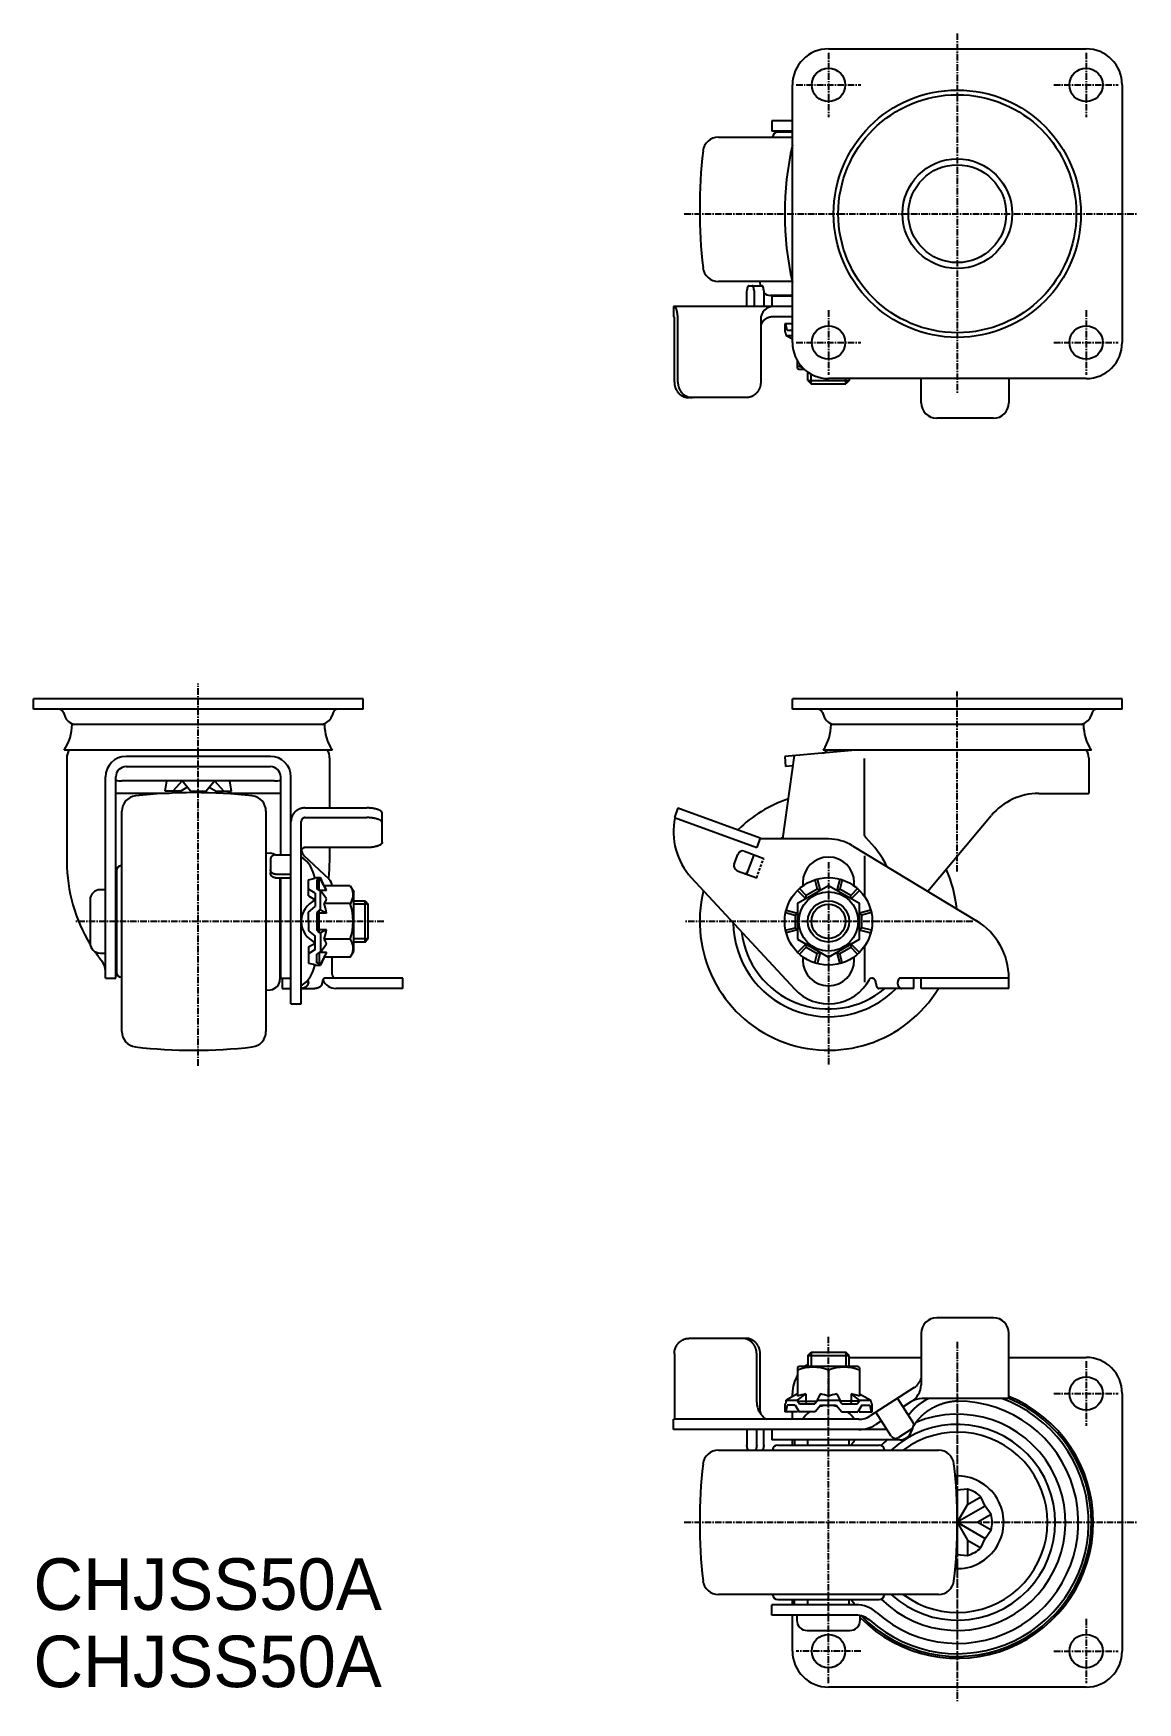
# Model space of a CAD drawing. Extents: x -3218 to -3003, y -139 to 185.
import ezdxf

# ---------------------------------------------------------------- set-up
doc = ezdxf.new("R2010")
doc.units = 0
doc.linetypes.add('CENTER', pattern=[2, 1.25, -0.25, 0.25, -0.25])
doc.linetypes.add('DASHED', pattern=[0.75, 0.5, -0.25])
doc.layers.get('0').update_dxf_attribs({"linetype": 'CONTINUOUS'})
doc.layers.get('DEFPOINTS').update_dxf_attribs({"linetype": 'CONTINUOUS'})
doc.layers.add('CENTER', color=1, linetype='CENTER')

msp = doc.modelspace()

# ---------------------------------------------------------------- texts
at = {"color": 7, "linetype": 'CONTINUOUS'}
for p in [(-3217.54, -120.81), (-3217.54, -135.81)]:
    msp.add_text('CHJSS50A', height=10, dxfattribs=at).set_placement(p)

# ---------------------------------------------------------------- linework, layer by layer
at = {"color": 7, "linetype": 'CONTINUOUS'}
for p, q in [((-3063.21, 182.17), (-3013.21, 182.17)), ((-3070.21, 125.17), (-3070.21, 175.17)), ((-3006.21, 175.17), (-3006.21, 125.17)), ((-3070.21, 168.17), (-3074.21, 168.17)), ((-3074.21, 168.17), (-3074.21, 166.17)), ((-3070.21, 166.17), (-3074.21, 166.17)), ((-3070.21, 166.02), (-3073.05, 166.02)), ((-3084.59, 165.02), (-3070.21, 165.02)), ((-3074.06, 165.02), (-3074.05, 165.07)), ((-3070.25, 137.02), (-3084.59, 137.02)), ((-3078.69, 136.17), (-3076.13, 136.17)), ((-3076.55, 137.02), (-3076.46, 136.13)), ((-3079.03, 132.17), (-3079.03, 135.17)), ((-3077.66, 135.17), (-3077.66, 132.17)), ((-3075.79, 135.17), (-3075.79, 132.17)), ((-3070.21, 134.32), (-3074.47, 134.32)), ((-3070.21, 134.17), (-3074.21, 134.17)), ((-3074.21, 134.17), (-3074.21, 132.17)), ((-3070.21, 132.17), (-3093.3, 132.17)), ((-3093.3, 132.17), (-3093.3, 130.17)), ((-3093.14, 130.17), (-3093.3, 130.17)), ((-3076.37, 129.67), (-3076.37, 117.47)), ((-3070.21, 130.17), (-3073.87, 130.17)), ((-3093.13, 117.47), (-3093.13, 129.47)), ((-3093.13, 117.47), (-3093.13, 129.47)), ((-3092.44, 117.47), (-3092.44, 129.47)), ((-3070.21, 128.77), (-3071.71, 128.77)), ((-3071.71, 128.77), (-3071.71, 127.17)), ((-3071.71, 127.17), (-3071.54, 127.17)), ((-3071.54, 127.17), (-3071.71, 127.17)), ((-3071.42, 126.67), (-3071.54, 127.17)), ((-3071.21, 127.47), (-3071.52, 128.77)), ((-3071.42, 126.67), (-3071.42, 126.47)), ((-3070.21, 125.82), (-3071.42, 126.47)), ((-3070.21, 126.47), (-3071.42, 126.47)), ((-3070.21, 127.47), (-3071.21, 127.47)), ((-3069.21, 120.11), (-3069.21, 121.56)), ((-3069.21, 120.11), (-3068.96, 119.97)), ((-3068.96, 119.97), (-3067.9, 119.97)), ((-3067.21, 117.79), (-3067.21, 119.42)), ((-3067.21, 117.79), (-3059.21, 117.79)), ((-3067.21, 117.79), (-3066.59, 117.17)), ((-3066.59, 117.17), (-3059.84, 117.17)), ((-3013.21, 118.17), (-3063.21, 118.17)), ((-3059.21, 117.79), (-3059.84, 117.17)), ((-3059.21, 118.17), (-3059.21, 117.79)), ((-3045.21, 113.47), (-3045.21, 118.17)), ((-3028.21, 118.17), (-3028.21, 113.47)), ((-3079.18, 114.47), (-3090.31, 114.47)), ((-3031.21, 110.47), (-3042.21, 110.47)), ((-3153.54, 56.01), (-3217.54, 56.01)), ((-3217.54, 54.01), (-3217.54, 56.01)), ((-3217.54, 54.01), (-3217.54, 56.01)), ((-3153.54, 54.01), (-3153.54, 56.01)), ((-3153.54, 54.01), (-3153.54, 56.01)), ((-3006.21, 56.01), (-3070.21, 56.01)), ((-3070.21, 54.01), (-3070.21, 56.01)), ((-3070.21, 54.01), (-3070.21, 56.01)), ((-3006.21, 54.01), (-3006.21, 56.01)), ((-3006.21, 54.01), (-3006.21, 56.01)), ((-3153.54, 54.01), (-3217.54, 54.01)), ((-3211.7, 53.36), (-3211.44, 52.66)), ((-3159.38, 53.36), (-3159.63, 52.66)), ((-3006.21, 54.01), (-3070.21, 54.01)), ((-3064.37, 53.36), (-3064.12, 52.66)), ((-3012.05, 53.36), (-3012.31, 52.66)), ((-3161.03, 51.05), (-3210.04, 51.05)), ((-3013.71, 51.05), (-3062.72, 51.05)), ((-3159.52, 46.05), (-3211.56, 46.05)), ((-3058, 46.05), (-3071.71, 44.85)), ((-3012.19, 46.05), (-3064.23, 46.05)), ((-3211.04, 44.55), (-3211.04, 24.4)), ((-3171.54, 44.85), (-3199.54, 44.85)), ((-3199.54, 42.86), (-3171.54, 42.86)), ((-3160.04, 44.55), (-3160.04, 34.84)), ((-3072.07, 28.81), (-3069.79, 45.02)), ((-3071.71, 44.85), (-3071.54, 42.86)), ((-3070.08, 42.99), (-3071.54, 42.86)), ((-3056.28, 44.4), (-3056.28, 29.82)), ((-3012.71, 44.55), (-3012.71, 37.65)), ((-3203.54, 1.81), (-3203.54, 40.85)), ((-3201.54, 1.81), (-3201.54, 40.86)), ((-3170.74, 40.08), (-3200.34, 40.08)), ((-3191.98, 38.08), (-3191.65, 40.08)), ((-3188.66, 40.08), (-3190.49, 38.08)), ((-3187.03, 38.08), (-3188.66, 40.08)), ((-3184.05, 38.08), (-3182.41, 40.08)), ((-3182.41, 40.08), (-3180.58, 38.08)), ((-3179.09, 38.08), (-3179.43, 40.08)), ((-3169.54, 25.74), (-3169.54, 40.86)), ((-3167.54, -3.19), (-3167.54, 40.85)), ((-3191.19, 37.65), (-3201.54, 37.65)), ((-3189, 38.08), (-3191.98, 38.08)), ((-3189, 38.08), (-3187.66, 38.86)), ((-3187.03, 38.08), (-3184.05, 38.08)), ((-3183.41, 38.86), (-3182.07, 38.08)), ((-3182.07, 38.08), (-3179.09, 38.08)), ((-3169.54, 37.65), (-3179.88, 37.65)), ((-3022.41, 37.65), (-3012.71, 37.65)), ((-3200.39, -8.56), (-3200.39, 34.19)), ((-3172.39, 34.19), (-3172.39, -8.56)), ((-3164.84, 34.84), (-3152.84, 34.84)), ((-3164.84, 32.96), (-3152.84, 32.96)), ((-3149.84, 28.17), (-3149.84, 33.81)), ((-3092.44, 34.84), (-3093.13, 32.96)), ((-3093.13, 32.96), (-3077.15, 27.14)), ((-3092.44, 34.84), (-3076.47, 29.02)), ((-3043.94, 18.66), (-3031.61, 33.37)), ((-3165.54, -3.19), (-3165.54, 32.22)), ((-3172.39, 26.15), (-3171.5, 26.06)), ((-3152.84, 27.14), (-3164.84, 27.14)), ((-3160.04, 27.14), (-3160.04, 24.4)), ((-3079.54, 26.42), (-3075.79, 25.05)), ((-3076.47, 29.02), (-3077.15, 27.14)), ((-3063.21, 28.81), (-3076.54, 28.81)), ((-3058.55, 27.51), (-3034.48, 12.93)), ((-3200.39, 23.66), (-3200.44, 23.65)), ((-3171.54, 24.8), (-3171.54, 22.23)), ((-3170.54, 25.74), (-3167.54, 25.74)), ((-3160.16, 20.99), (-3164.92, 25.5)), ((-3081.51, 23.94), (-3080.83, 25.82)), ((-3079.03, 21.98), (-3077.66, 25.74)), ((-3056.21, 25.51), (-3056.21, 17.63)), ((-3201.39, 22.65), (-3201.39, 2.97)), ((-3170.54, 21.98), (-3167.54, 21.98)), ((-3170.54, 21.29), (-3167.54, 21.29)), ((-3169.69, 21.29), (-3169.69, 1.55)), ((-3169.54, 1.81), (-3169.54, 21.29)), ((-3164.14, 20.91), (-3162.84, 21.18)), ((-3164.14, 17.76), (-3164.14, 20.91)), ((-3162.84, 21.18), (-3162.84, 21.31)), ((-3162.84, 21.31), (-3161.84, 21.31)), ((-3162.04, 21.02), (-3162.54, 20.88)), ((-3162.54, 20.88), (-3162.54, 19.17)), ((-3162.04, 18.82), (-3162.04, 21.02)), ((-3161.84, 21.02), (-3162.04, 21.02)), ((-3161.07, 19.74), (-3161.84, 21.31)), ((-3161.84, 21.31), (-3161.84, 21.02)), ((-3160.65, 18.81), (-3161.84, 21.02)), ((-3156.02, 19.74), (-3161.07, 19.74)), ((-3156.02, 19.74), (-3155.34, 18.56)), ((-3089.85, 21.35), (-3069.82, -0.3)), ((-3080.91, 22.66), (-3077.15, 21.29)), ((-3068.21, 20.31), (-3068.21, 19.69)), ((-3065.89, 20.88), (-3065.4, 19.05)), ((-3065.41, 21.02), (-3064.82, 18.81)), ((-3061.01, 21.02), (-3061.61, 18.81)), ((-3060.53, 20.88), (-3061.02, 19.05)), ((-3058.21, 19.69), (-3058.21, 20.31)), ((-3206.54, 16.96), (-3206.54, 8.66)), ((-3203.54, 18.96), (-3204.54, 18.96)), ((-3201.39, 16.81), (-3201.54, 16.81)), ((-3169.54, 16.81), (-3169.69, 16.81)), ((-3162.84, 18.3), (-3164.14, 19.1)), ((-3164.14, 17.76), (-3162.84, 17.02)), ((-3162.84, 18.3), (-3162.84, 15.7)), ((-3162.04, 18.82), (-3162.54, 19.17)), ((-3161.84, 18.82), (-3162.04, 18.82)), ((-3161.84, 15.01), (-3161.84, 18.82)), ((-3160.65, 17.21), (-3161.84, 18.82)), ((-3160.65, 18.81), (-3161.83, 18.81)), ((-3156.02, 16.28), (-3161.07, 16.28)), ((-3155.34, 7.06), (-3155.34, 18.56)), ((-3155.34, 16.81), (-3153.16, 16.81)), ((-3153.16, 8.81), (-3153.16, 16.81)), ((-3153.16, 16.81), (-3152.54, 16.19)), ((-3069.22, 18.82), (-3067.61, 17.21)), ((-3068.86, 19.17), (-3067.52, 17.83)), ((-3067.61, 17.21), (-3067.52, 17.83)), ((-3064.82, 18.81), (-3065.4, 19.05)), ((-3061.61, 18.81), (-3061.02, 19.05)), ((-3057.57, 19.17), (-3058.9, 17.83)), ((-3058.82, 17.21), (-3058.9, 17.83)), ((-3057.2, 18.82), (-3058.82, 17.21)), ((-3164.14, 14.62), (-3162.84, 15.7)), ((-3164.14, 12.81), (-3164.14, 14.62)), ((-3162.04, 15.01), (-3162.54, 14.53)), ((-3162.54, 14.53), (-3162.54, 11.1)), ((-3162.04, 14.42), (-3162.54, 14.04)), ((-3161.84, 15.01), (-3162.04, 15.01)), ((-3162.04, 10.61), (-3162.04, 15.01)), ((-3160.65, 14.42), (-3162.04, 14.42)), ((-3160.65, 14.42), (-3161.84, 15.01)), ((-3152.54, 9.44), (-3152.54, 16.19)), ((-3071.54, 14.53), (-3069.71, 14.04)), ((-3071.42, 15.01), (-3069.21, 14.42)), ((-3069.21, 14.42), (-3069.71, 14.04)), ((-3055, 15.01), (-3057.21, 14.42)), ((-3057.21, 14.42), (-3056.71, 14.04)), ((-3054.89, 14.53), (-3056.71, 14.04)), ((-3164.14, 12.81), (-3164.14, 11.01)), ((-3164.14, 11.01), (-3162.84, 9.93)), ((-3162.84, 7.33), (-3162.84, 9.93)), ((-3162.04, 11.21), (-3162.54, 11.59)), ((-3162.04, 10.61), (-3162.54, 11.1)), ((-3160.65, 11.21), (-3162.04, 11.21)), ((-3161.84, 10.61), (-3162.04, 10.61)), ((-3160.65, 11.21), (-3161.84, 10.61)), ((-3161.84, 10.61), (-3161.84, 6.8)), ((-3071.54, 11.1), (-3069.71, 11.59)), ((-3069.21, 11.21), (-3071.42, 10.61)), ((-3069.21, 11.21), (-3069.71, 11.59)), ((-3057.21, 11.21), (-3056.71, 11.59)), ((-3057.21, 11.21), (-3055, 10.61)), ((-3054.89, 11.1), (-3056.71, 11.59)), ((-3204.54, 6.66), (-3203.54, 6.66)), ((-3201.39, 8.81), (-3201.54, 8.81)), ((-3169.54, 8.81), (-3169.69, 8.81)), ((-3164.14, 7.86), (-3162.84, 8.61)), ((-3164.14, 7.86), (-3164.14, 4.72)), ((-3162.84, 7.33), (-3164.14, 6.52)), ((-3162.04, 6.8), (-3162.54, 6.46)), ((-3162.04, 6.8), (-3162.04, 4.6)), ((-3161.84, 6.8), (-3162.04, 6.8)), ((-3160.65, 8.42), (-3161.84, 6.8)), ((-3160.65, 6.81), (-3161.84, 4.6)), ((-3160.65, 6.81), (-3161.83, 6.81)), ((-3156.02, 9.35), (-3161.07, 9.35)), ((-3156.02, 5.88), (-3155.34, 7.06)), ((-3153.16, 8.81), (-3155.34, 8.81)), ((-3153.16, 8.81), (-3152.54, 9.44)), ((-3067.61, 8.42), (-3069.22, 6.8)), ((-3068.86, 6.46), (-3067.52, 7.8)), ((-3067.61, 8.42), (-3067.52, 7.8)), ((-3065.89, 4.75), (-3065.4, 6.57)), ((-3064.82, 6.81), (-3065.41, 4.6)), ((-3064.82, 6.81), (-3065.4, 6.57)), ((-3061.61, 6.81), (-3061.01, 4.6)), ((-3061.61, 6.81), (-3061.02, 6.57)), ((-3060.53, 4.75), (-3061.02, 6.57)), ((-3058.82, 8.42), (-3058.9, 7.8)), ((-3057.57, 6.46), (-3058.9, 7.8)), ((-3058.82, 8.42), (-3057.2, 6.8)), ((-3056.21, 7.99), (-3056.21, 0.99)), ((-3164.14, 4.72), (-3162.84, 4.45)), ((-3162.84, 4.45), (-3162.84, 4.31)), ((-3162.84, 4.31), (-3161.84, 4.31)), ((-3162.54, 4.75), (-3162.54, 6.46)), ((-3162.04, 4.6), (-3162.54, 4.75)), ((-3161.84, 4.6), (-3162.04, 4.6)), ((-3161.07, 5.88), (-3161.84, 4.31)), ((-3161.84, 4.31), (-3161.84, 4.6)), ((-3156.02, 5.88), (-3161.07, 5.88)), ((-3159.54, 2.51), (-3159.54, 5.88)), ((-3068.21, 5.94), (-3068.21, 5.31)), ((-3058.21, 5.31), (-3058.21, 5.94)), ((-3203.54, 1.81), (-3201.54, 1.81)), ((-3200.39, 1.97), (-3200.44, 1.97)), ((-3169.54, 1.81), (-3167.54, 1.81)), ((-3169.25, 1.81), (-3169.25, -0.19)), ((-3145.84, 1.81), (-3160.92, 1.81)), ((-3145.84, -0.19), (-3145.84, 1.81)), ((-3054.76, 1.81), (-3054.79, 1.81)), ((-3028.21, 1.81), (-3049.25, 1.81)), ((-3046.66, -0.19), (-3046.66, 1.81)), ((-3045.21, -0.19), (-3045.21, 1.81)), ((-3028.21, -0.19), (-3028.21, 1.81)), ((-3172.39, -0.52), (-3171.5, -0.44)), ((-3169.25, -0.19), (-3167.54, -0.19)), ((-3167.54, -3.19), (-3165.54, -3.19)), ((-3165.54, -0.19), (-3163.15, -0.19)), ((-3145.84, -0.19), (-3158.84, -0.19)), ((-3046.66, -0.19), (-3053.46, -0.19)), ((-3028.21, -0.19), (-3045.21, -0.19)), ((-3031.21, -64.11), (-3042.21, -64.11)), ((-3045.21, -67.11), (-3045.21, -77.11)), ((-3028.21, -79.81), (-3028.21, -67.11)), ((-3093.13, -71.11), (-3093.13, -83.11)), ((-3093.13, -71.11), (-3093.13, -83.81)), ((-3079.29, -68.11), (-3090.31, -68.11)), ((-3077.15, -80.51), (-3077.15, -71.11)), ((-3076.47, -82.33), (-3076.47, -71.11)), ((-3067.21, -71.43), (-3066.59, -70.81)), ((-3066.59, -70.81), (-3059.84, -70.81)), ((-3059.21, -71.43), (-3059.84, -70.81)), ((-3069.21, -73.74), (-3068.96, -73.59)), ((-3069.21, -73.74), (-3069.21, -79.33)), ((-3057.46, -73.59), (-3068.96, -73.59)), ((-3067.21, -71.43), (-3059.21, -71.43)), ((-3067.21, -71.43), (-3067.21, -73.59)), ((-3063.21, -74.27), (-3063.21, -79.33)), ((-3059.21, -73.59), (-3059.21, -71.43)), ((-3059.21, -71.81), (-3045.21, -71.81)), ((-3057.21, -73.74), (-3057.46, -73.59)), ((-3057.21, -73.74), (-3057.21, -79.33)), ((-3028.21, -71.81), (-3013.21, -71.81)), ((-3046.57, -77.66), (-3055.14, -83.17)), ((-3071.71, -80.79), (-3071.54, -80.79)), ((-3071.71, -80.79), (-3071.71, -82.39)), ((-3071.42, -80.29), (-3071.54, -80.79)), ((-3069.21, -78.91), (-3071.42, -80.09)), ((-3071.42, -80.09), (-3069.22, -80.09)), ((-3071.42, -80.29), (-3071.42, -80.09)), ((-3070.21, -79.44), (-3070.21, -78.81)), ((-3069.22, -80.09), (-3067.61, -78.91)), ((-3069.22, -80.29), (-3069.22, -80.09)), ((-3069.22, -80.29), (-3065.41, -80.29)), ((-3069.22, -80.29), (-3068.86, -80.79)), ((-3068.86, -80.79), (-3065.89, -80.79)), ((-3067.61, -78.91), (-3067.61, -80.29)), ((-3067.61, -80.29), (-3067.52, -80.79)), ((-3065.41, -80.29), (-3065.89, -80.79)), ((-3064.82, -78.91), (-3065.41, -80.09)), ((-3065.41, -80.09), (-3061.01, -80.09)), ((-3065.41, -80.09), (-3065.41, -80.29)), ((-3061.61, -78.91), (-3061.01, -80.09)), ((-3061.01, -80.09), (-3061.01, -80.29)), ((-3057.2, -80.29), (-3061.01, -80.29)), ((-3061.01, -80.29), (-3060.53, -80.79)), ((-3060.53, -80.79), (-3057.57, -80.79)), ((-3060.53, -80.79), (-3057.57, -80.79)), ((-3058.82, -80.29), (-3058.9, -80.79)), ((-3058.82, -78.91), (-3058.82, -80.29)), ((-3057.2, -80.09), (-3058.82, -78.91)), ((-3057.2, -80.29), (-3057.57, -80.79)), ((-3057.21, -78.91), (-3055, -80.09)), ((-3057.2, -80.09), (-3055, -80.09)), ((-3057.2, -80.29), (-3057.2, -80.09)), ((-3055, -80.29), (-3055, -80.09)), ((-3055, -80.29), (-3054.89, -80.79)), ((-3054.71, -80.79), (-3054.89, -80.79)), ((-3054.89, -80.79), (-3054.71, -80.79)), ((-3054.71, -82.39), (-3054.71, -80.79)), ((-3046.82, -84.36), (-3049.8, -79.74)), ((-3047.2, -80.45), (-3048.71, -81.42)), ((-3028.21, -79.81), (-3045.04, -79.81)), ((-3006.21, -78.81), (-3006.21, -128.81)), ((-3057.3, -83.81), (-3093.3, -83.81)), ((-3093.3, -85.81), (-3093.3, -83.81)), ((-3069.2, -82.39), (-3071.71, -82.39)), ((-3071.21, -81.09), (-3071.52, -82.39)), ((-3069.71, -81.09), (-3071.21, -81.09)), ((-3070.21, -83.81), (-3070.21, -82.39)), ((-3069.71, -81.09), (-3068.93, -82.39)), ((-3069.14, -82.04), (-3069.2, -82.39)), ((-3065.8, -82.39), (-3068.93, -82.39)), ((-3064.71, -81.09), (-3065.8, -82.39)), ((-3064.71, -81.09), (-3061.71, -81.09)), ((-3061.71, -81.09), (-3060.62, -82.39)), ((-3060.62, -82.39), (-3057.5, -82.39)), ((-3056.72, -81.09), (-3057.5, -82.39)), ((-3057.29, -82.04), (-3057.23, -82.39)), ((-3057.23, -82.39), (-3054.71, -82.39)), ((-3056.72, -81.09), (-3055.22, -81.09)), ((-3055.22, -81.09), (-3054.91, -82.39)), ((-3052.92, -84.12), (-3054.05, -84.85)), ((-3051.02, -87.07), (-3054, -82.44)), ((-3051.83, -85.81), (-3093.3, -85.81)), ((-3079.03, -85.81), (-3079.03, -88.81)), ((-3077.15, -88.81), (-3077.15, -85.81)), ((-3075.79, -88.81), (-3075.79, -85.81)), ((-3075.79, -88.81), (-3075.79, -85.81)), ((-3074.21, -85.81), (-3074.21, -87.81)), ((-3047.12, -85.74), (-3049.64, -87.37)), ((-3084.59, -89.81), (-3041.84, -89.81)), ((-3078.69, -89.81), (-3076.13, -89.81)), ((-3078.69, -89.81), (-3076.31, -89.81)), ((-3049.39, -87.81), (-3074.21, -87.81)), ((-3074.06, -89.81), (-3074.05, -89.76)), ((-3073.05, -88.81), (-3053.37, -88.81)), ((-3070.21, -88.81), (-3070.21, -87.81)), ((-3069.79, -87.81), (-3069.79, -88.76)), ((-3067.21, -88.81), (-3067.21, -87.81)), ((-3059.21, -88.81), (-3059.21, -87.81)), ((-3052.37, -89.81), (-3052.37, -89.76)), ((-3038.21, -97.56), (-3038.41, -97.54)), ((-3036.21, -97.36), (-3038.21, -97.56)), ((-3038.21, -97.56), (-3038.21, -110.06)), ((-3036.21, -100.35), (-3038.21, -103.81)), ((-3036.21, -97.36), (-3036.21, -100.35)), ((-3036.21, -100.35), (-3033.63, -98.85)), ((-3032.8, -100.68), (-3033.63, -98.85)), ((-3032.8, -100.68), (-3038.21, -103.81)), ((-3031.63, -102.32), (-3034.21, -103.81)), ((-3031.63, -102.32), (-3032.8, -100.68)), ((-3038.21, -103.81), (-3034.21, -103.81)), ((-3038.21, -103.81), (-3032.8, -106.93)), ((-3038.21, -103.81), (-3036.21, -107.27)), ((-3034.21, -103.81), (-3031.63, -105.3)), ((-3032.8, -106.93), (-3031.63, -105.3)), ((-3038.41, -110.08), (-3038.21, -110.06)), ((-3038.21, -110.06), (-3036.21, -110.26)), ((-3036.21, -107.27), (-3036.21, -110.26)), ((-3036.21, -107.27), (-3033.63, -108.76)), ((-3033.63, -108.76), (-3032.8, -106.93)), ((-3041.84, -117.81), (-3084.59, -117.81)), ((-3057.87, -119.81), (-3074.21, -119.81)), ((-3074.21, -121.81), (-3074.21, -119.81)), ((-3074.06, -117.81), (-3074.05, -117.86)), ((-3073.05, -118.81), (-3053.37, -118.81)), ((-3070.21, -119.81), (-3070.21, -118.81)), ((-3069.79, -119.81), (-3069.79, -118.86)), ((-3067.21, -119.81), (-3067.21, -118.81)), ((-3059.21, -119.81), (-3059.21, -118.81)), ((-3052.37, -117.81), (-3052.37, -117.86)), ((-3057.87, -121.81), (-3074.21, -121.81)), ((-3070.21, -128.81), (-3070.21, -121.81)), ((-3069.36, -121.81), (-3069.36, -122.81)), ((-3057.06, -122.81), (-3057.06, -121.89)), ((-3067.36, -124.81), (-3059.06, -124.81)), ((-3013.21, -135.81), (-3063.21, -135.81))]:
    msp.add_line(p, q, dxfattribs=at)
at = {"color": 3, "linetype": 'CONTINUOUS'}
for p, q in [((-3066.59, 117.17), (-3066.59, 119.03)), ((-3059.84, 117.17), (-3059.84, 118.17)), ((-3152.54, 16.19), (-3155.34, 16.19)), ((-3152.54, 9.44), (-3155.34, 9.44)), ((-3066.59, -70.81), (-3066.59, -73.59)), ((-3059.84, -70.81), (-3059.84, -73.59))]:
    msp.add_line(p, q, dxfattribs=at)
at = {"color": 3, "linetype": 'DASHED'}
msp.add_line((-3077.15, 21.29), (-3075.79, 25.05), dxfattribs=at)
at = {"color": 7, "linetype": 'CONTINUOUS'}
msp.add_lwpolyline([(-3069.21, 9.35), (-3063.21, 5.88), (-3057.21, 9.35), (-3057.21, 16.28), (-3063.21, 19.74), (-3069.21, 16.28)], close=True, dxfattribs=at)
for points in [[(-3065.4, 19.05), (-3067.52, 17.83)], [(-3058.9, 17.83), (-3061.02, 19.05)], [(-3069.71, 14.04), (-3069.71, 11.59)], [(-3056.71, 11.59), (-3056.71, 14.04)], [(-3067.52, 7.8), (-3065.4, 6.57)], [(-3061.02, 6.57), (-3058.9, 7.8)]]:
    msp.add_lwpolyline(points, dxfattribs=at)
for points in [[(-3078.69, 136.17, 0), (-3078.7, 136.17, 0), (-3078.7, 136.17, 0), (-3078.7, 136.17, 0), (-3078.71, 136.17, 0), (-3078.71, 136.16, 0), (-3078.72, 136.16, 0), (-3078.72, 136.16, 0), (-3078.72, 136.16, 0), (-3078.73, 136.16, 0), (-3078.73, 136.16, 0), (-3078.74, 136.16, 0), (-3078.74, 136.16, 0), (-3078.75, 136.15, 0), (-3078.75, 136.15, 0), (-3078.75, 136.15, 0), (-3078.76, 136.15, 0), (-3078.76, 136.15, 0), (-3078.77, 136.14, 0), (-3078.77, 136.14, 0), (-3078.77, 136.14, 0), (-3078.78, 136.13, 0), (-3078.78, 136.13, 0), (-3078.79, 136.13, 0), (-3078.79, 136.12, 0), (-3078.79, 136.12, 0), (-3078.8, 136.12, 0), (-3078.8, 136.11, 0), (-3078.81, 136.11, 0), (-3078.81, 136.1, 0), (-3078.81, 136.1, 0), (-3078.82, 136.09, 0), (-3078.82, 136.09, 0), (-3078.83, 136.09, 0), (-3078.83, 136.08, 0), (-3078.83, 136.08, 0), (-3078.84, 136.07, 0), (-3078.84, 136.07, 0), (-3078.84, 136.06, 0), (-3078.85, 136.06, 0), (-3078.85, 136.05, 0), (-3078.86, 136.04, 0), (-3078.86, 136.04, 0), (-3078.86, 136.03, 0), (-3078.87, 136.03, 0), (-3078.87, 136.02, 0), (-3078.87, 136.01, 0), (-3078.88, 136, 0), (-3078.88, 136, 0), (-3078.88, 135.99, 0), (-3078.89, 135.99, 0), (-3078.89, 135.98, 0), (-3078.89, 135.97, 0), (-3078.9, 135.96, 0), (-3078.9, 135.96, 0), (-3078.9, 135.95, 0), (-3078.91, 135.94, 0), (-3078.91, 135.93, 0), (-3078.91, 135.92, 0), (-3078.92, 135.92, 0), (-3078.92, 135.91, 0), (-3078.92, 135.9, 0), (-3078.93, 135.89, 0), (-3078.93, 135.88, 0), (-3078.93, 135.87, 0), (-3078.94, 135.87, 0), (-3078.94, 135.86, 0), (-3078.94, 135.85, 0), (-3078.94, 135.84, 0), (-3078.95, 135.83, 0), (-3078.95, 135.82, 0), (-3078.95, 135.81, 0), (-3078.96, 135.8, 0), (-3078.96, 135.79, 0), (-3078.96, 135.78, 0), (-3078.96, 135.77, 0), (-3078.97, 135.76, 0), (-3078.97, 135.75, 0), (-3078.97, 135.74, 0), (-3078.97, 135.73, 0), (-3078.98, 135.72, 0), (-3078.98, 135.71, 0), (-3078.98, 135.7, 0), (-3078.98, 135.69, 0), (-3078.98, 135.68, 0), (-3078.99, 135.67, 0), (-3078.99, 135.66, 0), (-3078.99, 135.65, 0), (-3078.99, 135.64, 0), (-3078.99, 135.63, 0), (-3079, 135.62, 0), (-3079, 135.61, 0), (-3079, 135.59, 0), (-3079, 135.58, 0), (-3079, 135.57, 0), (-3079.01, 135.56, 0), (-3079.01, 135.55, 0), (-3079.01, 135.54, 0), (-3079.01, 135.53, 0), (-3079.01, 135.51, 0), (-3079.01, 135.5, 0), (-3079.01, 135.49, 0), (-3079.02, 135.48, 0), (-3079.02, 135.47, 0), (-3079.02, 135.46, 0), (-3079.02, 135.44, 0), (-3079.02, 135.43, 0), (-3079.02, 135.42, 0), (-3079.02, 135.41, 0), (-3079.02, 135.4, 0), (-3079.02, 135.39, 0), (-3079.03, 135.37, 0), (-3079.03, 135.36, 0), (-3079.03, 135.35, 0), (-3079.03, 135.34, 0), (-3079.03, 135.33, 0), (-3079.03, 135.31, 0), (-3079.03, 135.3, 0), (-3079.03, 135.29, 0), (-3079.03, 135.28, 0), (-3079.03, 135.26, 0), (-3079.03, 135.25, 0), (-3079.03, 135.24, 0), (-3079.03, 135.23, 0), (-3079.03, 135.22, 0), (-3079.03, 135.2, 0), (-3079.03, 135.19, 0), (-3079.03, 135.18, 0), (-3079.03, 135.17, 0)], [(-3077.66, 135.17, 0), (-3077.66, 135.18, 0), (-3077.66, 135.19, 0), (-3077.66, 135.2, 0), (-3077.67, 135.22, 0), (-3077.67, 135.23, 0), (-3077.67, 135.24, 0), (-3077.67, 135.25, 0), (-3077.67, 135.26, 0), (-3077.67, 135.28, 0), (-3077.67, 135.29, 0), (-3077.67, 135.3, 0), (-3077.67, 135.31, 0), (-3077.67, 135.33, 0), (-3077.67, 135.34, 0), (-3077.67, 135.35, 0), (-3077.67, 135.36, 0), (-3077.67, 135.37, 0), (-3077.67, 135.39, 0), (-3077.67, 135.4, 0), (-3077.68, 135.41, 0), (-3077.68, 135.42, 0), (-3077.68, 135.43, 0), (-3077.68, 135.44, 0), (-3077.68, 135.46, 0), (-3077.68, 135.47, 0), (-3077.68, 135.48, 0), (-3077.68, 135.49, 0), (-3077.68, 135.5, 0), (-3077.69, 135.51, 0), (-3077.69, 135.53, 0), (-3077.69, 135.54, 0), (-3077.69, 135.55, 0), (-3077.69, 135.56, 0), (-3077.69, 135.57, 0), (-3077.7, 135.58, 0), (-3077.7, 135.59, 0), (-3077.7, 135.61, 0), (-3077.7, 135.62, 0), (-3077.7, 135.63, 0), (-3077.71, 135.64, 0), (-3077.71, 135.65, 0), (-3077.71, 135.66, 0), (-3077.71, 135.67, 0), (-3077.71, 135.68, 0), (-3077.72, 135.69, 0), (-3077.72, 135.7, 0), (-3077.72, 135.71, 0), (-3077.72, 135.72, 0), (-3077.72, 135.73, 0), (-3077.73, 135.74, 0), (-3077.73, 135.75, 0), (-3077.73, 135.76, 0), (-3077.73, 135.77, 0), (-3077.74, 135.78, 0), (-3077.74, 135.79, 0), (-3077.74, 135.8, 0), (-3077.75, 135.81, 0), (-3077.75, 135.82, 0), (-3077.75, 135.83, 0), (-3077.75, 135.84, 0), (-3077.76, 135.85, 0), (-3077.76, 135.86, 0), (-3077.76, 135.87, 0), (-3077.76, 135.87, 0), (-3077.77, 135.88, 0), (-3077.77, 135.89, 0), (-3077.77, 135.9, 0), (-3077.78, 135.91, 0), (-3077.78, 135.92, 0), (-3077.78, 135.92, 0), (-3077.79, 135.93, 0), (-3077.79, 135.94, 0), (-3077.79, 135.95, 0), (-3077.8, 135.96, 0), (-3077.8, 135.96, 0), (-3077.8, 135.97, 0), (-3077.81, 135.98, 0), (-3077.81, 135.99, 0), (-3077.81, 135.99, 0), (-3077.82, 136, 0), (-3077.82, 136, 0), (-3077.82, 136.01, 0), (-3077.83, 136.02, 0), (-3077.83, 136.03, 0), (-3077.83, 136.03, 0), (-3077.84, 136.04, 0), (-3077.84, 136.04, 0), (-3077.85, 136.05, 0), (-3077.85, 136.06, 0), (-3077.85, 136.06, 0), (-3077.86, 136.07, 0), (-3077.86, 136.07, 0), (-3077.86, 136.08, 0), (-3077.87, 136.08, 0), (-3077.87, 136.09, 0), (-3077.88, 136.09, 0), (-3077.88, 136.09, 0), (-3077.88, 136.1, 0), (-3077.89, 136.1, 0), (-3077.89, 136.11, 0), (-3077.9, 136.11, 0), (-3077.9, 136.12, 0), (-3077.9, 136.12, 0), (-3077.91, 136.12, 0), (-3077.91, 136.13, 0), (-3077.92, 136.13, 0), (-3077.92, 136.13, 0), (-3077.92, 136.14, 0), (-3077.93, 136.14, 0), (-3077.93, 136.14, 0), (-3077.94, 136.15, 0), (-3077.94, 136.15, 0), (-3077.94, 136.15, 0), (-3077.95, 136.15, 0), (-3077.95, 136.15, 0), (-3077.96, 136.16, 0), (-3077.96, 136.16, 0), (-3077.96, 136.16, 0), (-3077.97, 136.16, 0), (-3077.97, 136.16, 0), (-3077.98, 136.16, 0), (-3077.98, 136.16, 0), (-3077.99, 136.16, 0), (-3077.99, 136.17, 0), (-3077.99, 136.17, 0), (-3078, 136.17, 0), (-3078, 136.17, 0), (-3078.01, 136.17, 0)], [(-3075.79, 135.17, 0), (-3075.79, 135.18, 0), (-3075.79, 135.19, 0), (-3075.79, 135.2, 0), (-3075.79, 135.22, 0), (-3075.79, 135.23, 0), (-3075.79, 135.24, 0), (-3075.79, 135.25, 0), (-3075.79, 135.26, 0), (-3075.79, 135.28, 0), (-3075.79, 135.29, 0), (-3075.79, 135.3, 0), (-3075.79, 135.31, 0), (-3075.79, 135.33, 0), (-3075.79, 135.34, 0), (-3075.79, 135.35, 0), (-3075.79, 135.36, 0), (-3075.79, 135.37, 0), (-3075.79, 135.39, 0), (-3075.79, 135.4, 0), (-3075.8, 135.41, 0), (-3075.8, 135.42, 0), (-3075.8, 135.43, 0), (-3075.8, 135.44, 0), (-3075.8, 135.46, 0), (-3075.8, 135.47, 0), (-3075.8, 135.48, 0), (-3075.8, 135.49, 0), (-3075.81, 135.5, 0), (-3075.81, 135.51, 0), (-3075.81, 135.53, 0), (-3075.81, 135.54, 0), (-3075.81, 135.55, 0), (-3075.81, 135.56, 0), (-3075.81, 135.57, 0), (-3075.82, 135.58, 0), (-3075.82, 135.59, 0), (-3075.82, 135.61, 0), (-3075.82, 135.62, 0), (-3075.82, 135.63, 0), (-3075.83, 135.64, 0), (-3075.83, 135.65, 0), (-3075.83, 135.66, 0), (-3075.83, 135.67, 0), (-3075.83, 135.68, 0), (-3075.84, 135.69, 0), (-3075.84, 135.7, 0), (-3075.84, 135.71, 0), (-3075.84, 135.72, 0), (-3075.85, 135.73, 0), (-3075.85, 135.74, 0), (-3075.85, 135.75, 0), (-3075.85, 135.76, 0), (-3075.86, 135.77, 0), (-3075.86, 135.78, 0), (-3075.86, 135.79, 0), (-3075.86, 135.8, 0), (-3075.87, 135.81, 0), (-3075.87, 135.82, 0), (-3075.87, 135.83, 0), (-3075.87, 135.84, 0), (-3075.88, 135.85, 0), (-3075.88, 135.86, 0), (-3075.88, 135.87, 0), (-3075.89, 135.87, 0), (-3075.89, 135.88, 0), (-3075.89, 135.89, 0), (-3075.89, 135.9, 0), (-3075.9, 135.91, 0), (-3075.9, 135.92, 0), (-3075.9, 135.92, 0), (-3075.91, 135.93, 0), (-3075.91, 135.94, 0), (-3075.91, 135.95, 0), (-3075.92, 135.96, 0), (-3075.92, 135.96, 0), (-3075.92, 135.97, 0), (-3075.93, 135.98, 0), (-3075.93, 135.99, 0), (-3075.93, 135.99, 0), (-3075.94, 136, 0), (-3075.94, 136, 0), (-3075.94, 136.01, 0), (-3075.95, 136.02, 0), (-3075.95, 136.03, 0), (-3075.96, 136.03, 0), (-3075.96, 136.04, 0), (-3075.96, 136.04, 0), (-3075.97, 136.05, 0), (-3075.97, 136.06, 0), (-3075.97, 136.06, 0), (-3075.98, 136.07, 0), (-3075.98, 136.07, 0), (-3075.98, 136.08, 0), (-3075.99, 136.08, 0), (-3075.99, 136.09, 0), (-3076, 136.09, 0), (-3076, 136.09, 0), (-3076, 136.1, 0), (-3076.01, 136.1, 0), (-3076.01, 136.11, 0), (-3076.02, 136.11, 0), (-3076.02, 136.12, 0), (-3076.02, 136.12, 0), (-3076.03, 136.12, 0), (-3076.03, 136.13, 0), (-3076.04, 136.13, 0), (-3076.04, 136.13, 0), (-3076.04, 136.14, 0), (-3076.05, 136.14, 0), (-3076.05, 136.14, 0), (-3076.06, 136.15, 0), (-3076.06, 136.15, 0), (-3076.06, 136.15, 0), (-3076.07, 136.15, 0), (-3076.07, 136.15, 0), (-3076.08, 136.16, 0), (-3076.08, 136.16, 0), (-3076.09, 136.16, 0), (-3076.09, 136.16, 0), (-3076.09, 136.16, 0), (-3076.1, 136.16, 0), (-3076.1, 136.16, 0), (-3076.11, 136.16, 0), (-3076.11, 136.17, 0), (-3076.11, 136.17, 0), (-3076.12, 136.17, 0), (-3076.12, 136.17, 0), (-3076.13, 136.17, 0)], [(-3092.44, 129.47, 0), (-3092.44, 129.5, 0), (-3092.44, 129.53, 0), (-3092.44, 129.57, 0), (-3092.44, 129.6, 0), (-3092.44, 129.63, 0), (-3092.44, 129.67, 0), (-3092.45, 129.7, 0), (-3092.45, 129.73, 0), (-3092.45, 129.76, 0), (-3092.45, 129.8, 0), (-3092.45, 129.83, 0), (-3092.45, 129.86, 0), (-3092.45, 129.9, 0), (-3092.45, 129.93, 0), (-3092.45, 129.96, 0), (-3092.46, 129.99, 0), (-3092.46, 130.03, 0), (-3092.46, 130.06, 0), (-3092.46, 130.09, 0), (-3092.46, 130.12, 0), (-3092.47, 130.16, 0), (-3092.47, 130.19, 0), (-3092.47, 130.22, 0), (-3092.47, 130.25, 0), (-3092.48, 130.28, 0), (-3092.48, 130.31, 0), (-3092.48, 130.34, 0), (-3092.48, 130.38, 0), (-3092.49, 130.41, 0), (-3092.49, 130.44, 0), (-3092.49, 130.47, 0), (-3092.5, 130.5, 0), (-3092.5, 130.53, 0), (-3092.5, 130.56, 0), (-3092.51, 130.59, 0), (-3092.51, 130.62, 0), (-3092.51, 130.65, 0), (-3092.52, 130.68, 0), (-3092.52, 130.71, 0), (-3092.53, 130.74, 0), (-3092.53, 130.77, 0), (-3092.53, 130.8, 0), (-3092.54, 130.83, 0), (-3092.54, 130.85, 0), (-3092.55, 130.88, 0), (-3092.55, 130.91, 0), (-3092.56, 130.94, 0), (-3092.56, 130.97, 0), (-3092.57, 130.99, 0), (-3092.57, 131.02, 0), (-3092.58, 131.05, 0), (-3092.58, 131.07, 0), (-3092.59, 131.1, 0), (-3092.59, 131.13, 0), (-3092.6, 131.15, 0), (-3092.6, 131.18, 0), (-3092.61, 131.21, 0), (-3092.61, 131.23, 0), (-3092.62, 131.25, 0), (-3092.62, 131.28, 0), (-3092.63, 131.31, 0), (-3092.64, 131.33, 0), (-3092.64, 131.35, 0), (-3092.65, 131.38, 0), (-3092.65, 131.4, 0), (-3092.66, 131.42, 0), (-3092.67, 131.44, 0), (-3092.67, 131.47, 0), (-3092.68, 131.49, 0), (-3092.69, 131.51, 0), (-3092.69, 131.53, 0), (-3092.7, 131.55, 0), (-3092.71, 131.57, 0), (-3092.71, 131.59, 0), (-3092.72, 131.62, 0), (-3092.73, 131.64, 0), (-3092.73, 131.66, 0), (-3092.74, 131.67, 0), (-3092.75, 131.69, 0), (-3092.75, 131.71, 0), (-3092.76, 131.73, 0), (-3092.77, 131.75, 0), (-3092.78, 131.77, 0), (-3092.78, 131.78, 0), (-3092.79, 131.8, 0), (-3092.8, 131.82, 0), (-3092.8, 131.83, 0), (-3092.81, 131.85, 0), (-3092.82, 131.86, 0), (-3092.83, 131.88, 0), (-3092.84, 131.89, 0), (-3092.84, 131.91, 0), (-3092.85, 131.92, 0), (-3092.86, 131.94, 0), (-3092.87, 131.95, 0), (-3092.87, 131.96, 0), (-3092.88, 131.97, 0), (-3092.89, 131.99, 0), (-3092.9, 132, 0), (-3092.91, 132.01, 0), (-3092.91, 132.02, 0), (-3092.92, 132.03, 0), (-3092.93, 132.04, 0), (-3092.94, 132.05, 0), (-3092.95, 132.06, 0), (-3092.96, 132.07, 0), (-3092.96, 132.08, 0), (-3092.97, 132.09, 0), (-3092.98, 132.09, 0), (-3092.99, 132.1, 0), (-3093, 132.11, 0), (-3093.01, 132.12, 0), (-3093.01, 132.12, 0), (-3093.02, 132.13, 0), (-3093.03, 132.13, 0), (-3093.04, 132.14, 0), (-3093.05, 132.14, 0), (-3093.06, 132.15, 0), (-3093.07, 132.15, 0), (-3093.07, 132.15, 0), (-3093.08, 132.16, 0), (-3093.09, 132.16, 0), (-3093.1, 132.16, 0), (-3093.11, 132.16, 0), (-3093.12, 132.16, 0), (-3093.13, 132.17, 0), (-3093.13, 132.17, 0), (-3093.14, 132.17, 0)], [(-3093.13, 129.47, 0), (-3093.13, 129.48, 0), (-3093.13, 129.48, 0), (-3093.13, 129.49, 0), (-3093.13, 129.5, 0), (-3093.13, 129.51, 0), (-3093.13, 129.52, 0), (-3093.13, 129.53, 0), (-3093.13, 129.54, 0), (-3093.13, 129.54, 0), (-3093.13, 129.55, 0), (-3093.13, 129.56, 0), (-3093.13, 129.57, 0), (-3093.13, 129.58, 0), (-3093.13, 129.59, 0), (-3093.13, 129.59, 0), (-3093.13, 129.6, 0), (-3093.13, 129.61, 0), (-3093.13, 129.62, 0), (-3093.13, 129.63, 0), (-3093.13, 129.64, 0), (-3093.13, 129.65, 0), (-3093.13, 129.65, 0), (-3093.13, 129.66, 0), (-3093.13, 129.67, 0), (-3093.13, 129.68, 0), (-3093.13, 129.69, 0), (-3093.13, 129.69, 0), (-3093.13, 129.7, 0), (-3093.13, 129.71, 0), (-3093.13, 129.72, 0), (-3093.13, 129.73, 0), (-3093.13, 129.74, 0), (-3093.13, 129.74, 0), (-3093.13, 129.75, 0), (-3093.13, 129.76, 0), (-3093.13, 129.77, 0), (-3093.13, 129.77, 0), (-3093.13, 129.78, 0), (-3093.13, 129.79, 0), (-3093.13, 129.8, 0), (-3093.13, 129.8, 0), (-3093.13, 129.81, 0), (-3093.13, 129.82, 0), (-3093.13, 129.83, 0), (-3093.13, 129.83, 0), (-3093.13, 129.84, 0), (-3093.13, 129.85, 0), (-3093.13, 129.86, 0), (-3093.13, 129.86, 0), (-3093.13, 129.87, 0), (-3093.13, 129.88, 0), (-3093.13, 129.88, 0), (-3093.13, 129.89, 0), (-3093.13, 129.9, 0), (-3093.13, 129.9, 0), (-3093.13, 129.91, 0), (-3093.13, 129.92, 0), (-3093.13, 129.92, 0), (-3093.13, 129.93, 0), (-3093.13, 129.94, 0), (-3093.13, 129.94, 0), (-3093.13, 129.95, 0), (-3093.13, 129.96, 0), (-3093.13, 129.96, 0), (-3093.13, 129.97, 0), (-3093.13, 129.97, 0), (-3093.13, 129.98, 0), (-3093.13, 129.99, 0), (-3093.13, 129.99, 0), (-3093.13, 130, 0), (-3093.13, 130, 0), (-3093.13, 130.01, 0), (-3093.13, 130.01, 0), (-3093.13, 130.02, 0), (-3093.13, 130.02, 0), (-3093.13, 130.03, 0), (-3093.13, 130.03, 0), (-3093.13, 130.04, 0), (-3093.13, 130.04, 0), (-3093.13, 130.05, 0), (-3093.13, 130.05, 0), (-3093.13, 130.06, 0), (-3093.13, 130.06, 0), (-3093.13, 130.07, 0), (-3093.13, 130.07, 0), (-3093.13, 130.08, 0), (-3093.13, 130.08, 0), (-3093.13, 130.08, 0), (-3093.14, 130.09, 0), (-3093.14, 130.09, 0), (-3093.14, 130.1, 0), (-3093.14, 130.1, 0), (-3093.14, 130.1, 0), (-3093.14, 130.11, 0), (-3093.14, 130.11, 0), (-3093.14, 130.11, 0), (-3093.14, 130.12, 0), (-3093.14, 130.12, 0), (-3093.14, 130.12, 0), (-3093.14, 130.13, 0), (-3093.14, 130.13, 0), (-3093.14, 130.13, 0), (-3093.14, 130.13, 0), (-3093.14, 130.14, 0), (-3093.14, 130.14, 0), (-3093.14, 130.14, 0), (-3093.14, 130.14, 0), (-3093.14, 130.15, 0), (-3093.14, 130.15, 0), (-3093.14, 130.15, 0), (-3093.14, 130.15, 0), (-3093.14, 130.15, 0), (-3093.14, 130.16, 0), (-3093.14, 130.16, 0), (-3093.14, 130.16, 0), (-3093.14, 130.16, 0), (-3093.14, 130.16, 0), (-3093.14, 130.16, 0), (-3093.14, 130.16, 0), (-3093.14, 130.16, 0), (-3093.14, 130.16, 0), (-3093.14, 130.16, 0), (-3093.14, 130.17, 0), (-3093.14, 130.17, 0), (-3093.14, 130.17, 0), (-3093.14, 130.17, 0), (-3093.14, 130.17, 0), (-3093.14, 130.17, 0)], [(-3073.87, 130.17, 0), (-3073.9, 130.17, 0), (-3073.93, 130.17, 0), (-3073.96, 130.17, 0), (-3073.99, 130.16, 0), (-3074.02, 130.16, 0), (-3074.05, 130.16, 0), (-3074.08, 130.16, 0), (-3074.11, 130.16, 0), (-3074.14, 130.16, 0), (-3074.17, 130.15, 0), (-3074.2, 130.15, 0), (-3074.23, 130.15, 0), (-3074.26, 130.14, 0), (-3074.29, 130.14, 0), (-3074.32, 130.13, 0), (-3074.35, 130.13, 0), (-3074.38, 130.12, 0), (-3074.41, 130.12, 0), (-3074.44, 130.11, 0), (-3074.47, 130.11, 0), (-3074.5, 130.1, 0), (-3074.53, 130.09, 0), (-3074.56, 130.09, 0), (-3074.59, 130.08, 0), (-3074.62, 130.07, 0), (-3074.65, 130.07, 0), (-3074.68, 130.06, 0), (-3074.71, 130.05, 0), (-3074.74, 130.04, 0), (-3074.76, 130.03, 0), (-3074.79, 130.02, 0), (-3074.82, 130.01, 0), (-3074.85, 130, 0), (-3074.88, 130, 0), (-3074.91, 129.99, 0), (-3074.93, 129.97, 0), (-3074.96, 129.96, 0), (-3074.99, 129.95, 0), (-3075.02, 129.94, 0), (-3075.04, 129.93, 0), (-3075.07, 129.92, 0), (-3075.1, 129.91, 0), (-3075.12, 129.9, 0), (-3075.15, 129.88, 0), (-3075.18, 129.87, 0), (-3075.2, 129.86, 0), (-3075.23, 129.84, 0), (-3075.25, 129.83, 0), (-3075.28, 129.82, 0), (-3075.3, 129.8, 0), (-3075.33, 129.79, 0), (-3075.35, 129.77, 0), (-3075.38, 129.76, 0), (-3075.4, 129.74, 0), (-3075.43, 129.73, 0), (-3075.45, 129.71, 0), (-3075.47, 129.7, 0), (-3075.5, 129.68, 0), (-3075.52, 129.66, 0), (-3075.54, 129.65, 0), (-3075.57, 129.63, 0), (-3075.59, 129.62, 0), (-3075.61, 129.6, 0), (-3075.63, 129.58, 0), (-3075.65, 129.56, 0), (-3075.68, 129.55, 0), (-3075.7, 129.53, 0), (-3075.72, 129.51, 0), (-3075.74, 129.49, 0), (-3075.76, 129.47, 0), (-3075.78, 129.46, 0), (-3075.8, 129.44, 0), (-3075.82, 129.42, 0), (-3075.84, 129.4, 0), (-3075.85, 129.38, 0), (-3075.87, 129.36, 0), (-3075.89, 129.34, 0), (-3075.91, 129.32, 0), (-3075.93, 129.3, 0), (-3075.94, 129.28, 0), (-3075.96, 129.26, 0), (-3075.98, 129.24, 0), (-3075.99, 129.22, 0), (-3076.01, 129.19, 0), (-3076.03, 129.17, 0), (-3076.04, 129.15, 0), (-3076.06, 129.13, 0), (-3076.07, 129.11, 0), (-3076.08, 129.09, 0), (-3076.1, 129.07, 0), (-3076.11, 129.04, 0), (-3076.13, 129.02, 0), (-3076.14, 129, 0), (-3076.15, 128.98, 0), (-3076.16, 128.96, 0), (-3076.17, 128.93, 0), (-3076.19, 128.91, 0), (-3076.2, 128.89, 0), (-3076.21, 128.86, 0), (-3076.22, 128.84, 0), (-3076.23, 128.82, 0), (-3076.24, 128.79, 0), (-3076.25, 128.77, 0), (-3076.26, 128.75, 0), (-3076.27, 128.72, 0), (-3076.27, 128.7, 0), (-3076.28, 128.68, 0), (-3076.29, 128.65, 0), (-3076.3, 128.63, 0), (-3076.3, 128.6, 0), (-3076.31, 128.58, 0), (-3076.32, 128.56, 0), (-3076.32, 128.53, 0), (-3076.33, 128.51, 0), (-3076.33, 128.49, 0), (-3076.34, 128.46, 0), (-3076.34, 128.44, 0), (-3076.35, 128.41, 0), (-3076.35, 128.39, 0), (-3076.35, 128.36, 0), (-3076.36, 128.34, 0), (-3076.36, 128.31, 0), (-3076.36, 128.29, 0), (-3076.36, 128.26, 0), (-3076.36, 128.24, 0), (-3076.36, 128.22, 0), (-3076.36, 128.19, 0), (-3076.37, 128.17, 0)], [(-3093.13, 117.47, 0), (-3093.13, 117.43, 0), (-3093.13, 117.39, 0), (-3093.12, 117.36, 0), (-3093.12, 117.32, 0), (-3093.12, 117.28, 0), (-3093.12, 117.25, 0), (-3093.12, 117.21, 0), (-3093.11, 117.17, 0), (-3093.11, 117.14, 0), (-3093.11, 117.1, 0), (-3093.1, 117.06, 0), (-3093.1, 117.03, 0), (-3093.09, 116.99, 0), (-3093.09, 116.95, 0), (-3093.08, 116.92, 0), (-3093.07, 116.88, 0), (-3093.07, 116.85, 0), (-3093.06, 116.81, 0), (-3093.05, 116.77, 0), (-3093.04, 116.74, 0), (-3093.03, 116.7, 0), (-3093.02, 116.67, 0), (-3093.01, 116.63, 0), (-3093.01, 116.6, 0), (-3092.99, 116.56, 0), (-3092.98, 116.53, 0), (-3092.97, 116.49, 0), (-3092.96, 116.46, 0), (-3092.95, 116.42, 0), (-3092.94, 116.39, 0), (-3092.92, 116.35, 0), (-3092.91, 116.32, 0), (-3092.9, 116.28, 0), (-3092.88, 116.25, 0), (-3092.87, 116.22, 0), (-3092.86, 116.18, 0), (-3092.84, 116.15, 0), (-3092.83, 116.12, 0), (-3092.81, 116.08, 0), (-3092.79, 116.05, 0), (-3092.78, 116.02, 0), (-3092.76, 115.99, 0), (-3092.74, 115.96, 0), (-3092.73, 115.92, 0), (-3092.71, 115.89, 0), (-3092.69, 115.86, 0), (-3092.67, 115.83, 0), (-3092.65, 115.8, 0), (-3092.63, 115.77, 0), (-3092.61, 115.74, 0), (-3092.59, 115.71, 0), (-3092.57, 115.68, 0), (-3092.55, 115.65, 0), (-3092.53, 115.62, 0), (-3092.51, 115.59, 0), (-3092.49, 115.56, 0), (-3092.46, 115.53, 0), (-3092.44, 115.51, 0), (-3092.42, 115.48, 0), (-3092.4, 115.45, 0), (-3092.37, 115.42, 0), (-3092.35, 115.4, 0), (-3092.33, 115.37, 0), (-3092.3, 115.35, 0), (-3092.28, 115.32, 0), (-3092.25, 115.29, 0), (-3092.23, 115.27, 0), (-3092.2, 115.24, 0), (-3092.17, 115.22, 0), (-3092.15, 115.19, 0), (-3092.12, 115.17, 0), (-3092.1, 115.15, 0), (-3092.07, 115.12, 0), (-3092.04, 115.1, 0), (-3092.01, 115.08, 0), (-3091.99, 115.06, 0), (-3091.96, 115.04, 0), (-3091.93, 115.01, 0), (-3091.9, 114.99, 0), (-3091.87, 114.97, 0), (-3091.84, 114.95, 0), (-3091.82, 114.93, 0), (-3091.79, 114.91, 0), (-3091.76, 114.89, 0), (-3091.73, 114.88, 0), (-3091.7, 114.86, 0), (-3091.67, 114.84, 0), (-3091.64, 114.82, 0), (-3091.61, 114.8, 0), (-3091.57, 114.79, 0), (-3091.54, 114.77, 0), (-3091.51, 114.75, 0), (-3091.48, 114.74, 0), (-3091.45, 114.72, 0), (-3091.42, 114.71, 0), (-3091.39, 114.69, 0), (-3091.35, 114.68, 0), (-3091.32, 114.67, 0), (-3091.29, 114.66, 0), (-3091.26, 114.64, 0), (-3091.22, 114.63, 0), (-3091.19, 114.62, 0), (-3091.16, 114.61, 0), (-3091.13, 114.6, 0), (-3091.09, 114.59, 0), (-3091.06, 114.58, 0), (-3091.03, 114.57, 0), (-3090.99, 114.56, 0), (-3090.96, 114.55, 0), (-3090.93, 114.54, 0), (-3090.89, 114.53, 0), (-3090.86, 114.53, 0), (-3090.82, 114.52, 0), (-3090.79, 114.51, 0), (-3090.76, 114.5, 0), (-3090.72, 114.5, 0), (-3090.69, 114.49, 0), (-3090.65, 114.49, 0), (-3090.62, 114.48, 0), (-3090.58, 114.48, 0), (-3090.55, 114.48, 0), (-3090.51, 114.47, 0), (-3090.48, 114.47, 0), (-3090.45, 114.47, 0), (-3090.41, 114.47, 0), (-3090.38, 114.47, 0), (-3090.34, 114.47, 0), (-3090.31, 114.47, 0)], [(-3092.44, 117.47, 0), (-3092.44, 117.43, 0), (-3092.44, 117.39, 0), (-3092.44, 117.36, 0), (-3092.44, 117.32, 0), (-3092.44, 117.28, 0), (-3092.43, 117.25, 0), (-3092.43, 117.21, 0), (-3092.43, 117.17, 0), (-3092.43, 117.14, 0), (-3092.42, 117.1, 0), (-3092.42, 117.06, 0), (-3092.41, 117.03, 0), (-3092.41, 116.99, 0), (-3092.4, 116.95, 0), (-3092.39, 116.92, 0), (-3092.39, 116.88, 0), (-3092.38, 116.85, 0), (-3092.37, 116.81, 0), (-3092.37, 116.77, 0), (-3092.36, 116.74, 0), (-3092.35, 116.7, 0), (-3092.34, 116.67, 0), (-3092.33, 116.63, 0), (-3092.32, 116.6, 0), (-3092.31, 116.56, 0), (-3092.3, 116.53, 0), (-3092.29, 116.49, 0), (-3092.28, 116.46, 0), (-3092.27, 116.42, 0), (-3092.25, 116.39, 0), (-3092.24, 116.35, 0), (-3092.23, 116.32, 0), (-3092.21, 116.28, 0), (-3092.2, 116.25, 0), (-3092.19, 116.22, 0), (-3092.17, 116.18, 0), (-3092.16, 116.15, 0), (-3092.14, 116.12, 0), (-3092.13, 116.08, 0), (-3092.11, 116.05, 0), (-3092.09, 116.02, 0), (-3092.08, 115.99, 0), (-3092.06, 115.96, 0), (-3092.04, 115.92, 0), (-3092.02, 115.89, 0), (-3092.01, 115.86, 0), (-3091.99, 115.83, 0), (-3091.97, 115.8, 0), (-3091.95, 115.77, 0), (-3091.93, 115.74, 0), (-3091.91, 115.71, 0), (-3091.89, 115.68, 0), (-3091.87, 115.65, 0), (-3091.85, 115.62, 0), (-3091.82, 115.59, 0), (-3091.8, 115.56, 0), (-3091.78, 115.53, 0), (-3091.76, 115.51, 0), (-3091.74, 115.48, 0), (-3091.71, 115.45, 0), (-3091.69, 115.42, 0), (-3091.67, 115.4, 0), (-3091.64, 115.37, 0), (-3091.62, 115.35, 0), (-3091.59, 115.32, 0), (-3091.57, 115.29, 0), (-3091.54, 115.27, 0), (-3091.52, 115.24, 0), (-3091.49, 115.22, 0), (-3091.46, 115.19, 0), (-3091.44, 115.17, 0), (-3091.41, 115.15, 0), (-3091.38, 115.12, 0), (-3091.36, 115.1, 0), (-3091.33, 115.08, 0), (-3091.3, 115.06, 0), (-3091.27, 115.04, 0), (-3091.25, 115.01, 0), (-3091.22, 114.99, 0), (-3091.19, 114.97, 0), (-3091.16, 114.95, 0), (-3091.13, 114.93, 0), (-3091.1, 114.91, 0), (-3091.07, 114.89, 0), (-3091.04, 114.88, 0), (-3091.01, 114.86, 0), (-3090.98, 114.84, 0), (-3090.95, 114.82, 0), (-3090.92, 114.8, 0), (-3090.89, 114.79, 0), (-3090.86, 114.77, 0), (-3090.83, 114.75, 0), (-3090.8, 114.74, 0), (-3090.77, 114.72, 0), (-3090.73, 114.71, 0), (-3090.7, 114.69, 0), (-3090.67, 114.68, 0), (-3090.64, 114.67, 0), (-3090.61, 114.66, 0), (-3090.57, 114.64, 0), (-3090.54, 114.63, 0), (-3090.51, 114.62, 0), (-3090.47, 114.61, 0), (-3090.44, 114.6, 0), (-3090.41, 114.59, 0), (-3090.38, 114.58, 0), (-3090.34, 114.57, 0), (-3090.31, 114.56, 0), (-3090.27, 114.55, 0), (-3090.24, 114.54, 0), (-3090.21, 114.53, 0), (-3090.17, 114.53, 0), (-3090.14, 114.52, 0), (-3090.11, 114.51, 0), (-3090.07, 114.5, 0), (-3090.04, 114.5, 0), (-3090, 114.49, 0), (-3089.97, 114.49, 0), (-3089.93, 114.48, 0), (-3089.9, 114.48, 0), (-3089.87, 114.48, 0), (-3089.83, 114.47, 0), (-3089.8, 114.47, 0), (-3089.76, 114.47, 0), (-3089.73, 114.47, 0), (-3089.69, 114.47, 0), (-3089.66, 114.47, 0), (-3089.62, 114.47, 0)], [(-3076.37, 117.47, 0), (-3076.37, 117.43, 0), (-3076.37, 117.39, 0), (-3076.37, 117.36, 0), (-3076.37, 117.32, 0), (-3076.37, 117.28, 0), (-3076.37, 117.25, 0), (-3076.38, 117.21, 0), (-3076.38, 117.17, 0), (-3076.38, 117.14, 0), (-3076.39, 117.1, 0), (-3076.39, 117.06, 0), (-3076.4, 117.03, 0), (-3076.4, 116.99, 0), (-3076.41, 116.95, 0), (-3076.41, 116.92, 0), (-3076.42, 116.88, 0), (-3076.43, 116.85, 0), (-3076.43, 116.81, 0), (-3076.44, 116.77, 0), (-3076.45, 116.74, 0), (-3076.46, 116.7, 0), (-3076.47, 116.67, 0), (-3076.48, 116.63, 0), (-3076.49, 116.6, 0), (-3076.5, 116.56, 0), (-3076.51, 116.53, 0), (-3076.52, 116.49, 0), (-3076.53, 116.46, 0), (-3076.54, 116.42, 0), (-3076.55, 116.39, 0), (-3076.57, 116.35, 0), (-3076.58, 116.32, 0), (-3076.59, 116.28, 0), (-3076.61, 116.25, 0), (-3076.62, 116.22, 0), (-3076.64, 116.18, 0), (-3076.65, 116.15, 0), (-3076.67, 116.12, 0), (-3076.68, 116.08, 0), (-3076.7, 116.05, 0), (-3076.71, 116.02, 0), (-3076.73, 115.99, 0), (-3076.75, 115.96, 0), (-3076.77, 115.92, 0), (-3076.78, 115.89, 0), (-3076.8, 115.86, 0), (-3076.82, 115.83, 0), (-3076.84, 115.8, 0), (-3076.86, 115.77, 0), (-3076.88, 115.74, 0), (-3076.9, 115.71, 0), (-3076.92, 115.68, 0), (-3076.94, 115.65, 0), (-3076.96, 115.62, 0), (-3076.98, 115.59, 0), (-3077, 115.56, 0), (-3077.03, 115.53, 0), (-3077.05, 115.51, 0), (-3077.07, 115.48, 0), (-3077.1, 115.45, 0), (-3077.12, 115.42, 0), (-3077.14, 115.4, 0), (-3077.17, 115.37, 0), (-3077.19, 115.35, 0), (-3077.22, 115.32, 0), (-3077.24, 115.29, 0), (-3077.27, 115.27, 0), (-3077.29, 115.24, 0), (-3077.32, 115.22, 0), (-3077.34, 115.19, 0), (-3077.37, 115.17, 0), (-3077.4, 115.15, 0), (-3077.42, 115.12, 0), (-3077.45, 115.1, 0), (-3077.48, 115.08, 0), (-3077.5, 115.06, 0), (-3077.53, 115.04, 0), (-3077.56, 115.01, 0), (-3077.59, 114.99, 0), (-3077.62, 114.97, 0), (-3077.65, 114.95, 0), (-3077.68, 114.93, 0), (-3077.71, 114.91, 0), (-3077.73, 114.89, 0), (-3077.76, 114.88, 0), (-3077.79, 114.86, 0), (-3077.82, 114.84, 0), (-3077.86, 114.82, 0), (-3077.89, 114.8, 0), (-3077.92, 114.79, 0), (-3077.95, 114.77, 0), (-3077.98, 114.75, 0), (-3078.01, 114.74, 0), (-3078.04, 114.72, 0), (-3078.07, 114.71, 0), (-3078.11, 114.69, 0), (-3078.14, 114.68, 0), (-3078.17, 114.67, 0), (-3078.2, 114.66, 0), (-3078.23, 114.64, 0), (-3078.27, 114.63, 0), (-3078.3, 114.62, 0), (-3078.33, 114.61, 0), (-3078.37, 114.6, 0), (-3078.4, 114.59, 0), (-3078.43, 114.58, 0), (-3078.47, 114.57, 0), (-3078.5, 114.56, 0), (-3078.53, 114.55, 0), (-3078.57, 114.54, 0), (-3078.6, 114.53, 0), (-3078.63, 114.53, 0), (-3078.67, 114.52, 0), (-3078.7, 114.51, 0), (-3078.74, 114.5, 0), (-3078.77, 114.5, 0), (-3078.8, 114.49, 0), (-3078.84, 114.49, 0), (-3078.87, 114.48, 0), (-3078.91, 114.48, 0), (-3078.94, 114.48, 0), (-3078.98, 114.47, 0), (-3079.01, 114.47, 0), (-3079.05, 114.47, 0), (-3079.08, 114.47, 0), (-3079.11, 114.47, 0), (-3079.15, 114.47, 0), (-3079.18, 114.47, 0)], [(-3164.84, 34.84, 0), (-3164.87, 34.84, 0), (-3164.9, 34.84, 0), (-3164.94, 34.84, 0), (-3164.97, 34.84, 0), (-3165, 34.83, 0), (-3165.04, 34.83, 0), (-3165.07, 34.83, 0), (-3165.1, 34.83, 0), (-3165.14, 34.82, 0), (-3165.17, 34.82, 0), (-3165.2, 34.81, 0), (-3165.23, 34.81, 0), (-3165.27, 34.81, 0), (-3165.3, 34.8, 0), (-3165.33, 34.79, 0), (-3165.36, 34.79, 0), (-3165.4, 34.78, 0), (-3165.43, 34.77, 0), (-3165.46, 34.77, 0), (-3165.49, 34.76, 0), (-3165.53, 34.75, 0), (-3165.56, 34.74, 0), (-3165.59, 34.73, 0), (-3165.62, 34.73, 0), (-3165.65, 34.72, 0), (-3165.68, 34.71, 0), (-3165.72, 34.7, 0), (-3165.75, 34.69, 0), (-3165.78, 34.67, 0), (-3165.81, 34.66, 0), (-3165.84, 34.65, 0), (-3165.87, 34.64, 0), (-3165.9, 34.63, 0), (-3165.93, 34.61, 0), (-3165.96, 34.6, 0), (-3165.99, 34.59, 0), (-3166.02, 34.57, 0), (-3166.05, 34.56, 0), (-3166.08, 34.54, 0), (-3166.11, 34.53, 0), (-3166.14, 34.51, 0), (-3166.17, 34.5, 0), (-3166.2, 34.48, 0), (-3166.23, 34.47, 0), (-3166.25, 34.45, 0), (-3166.28, 34.43, 0), (-3166.31, 34.41, 0), (-3166.34, 34.4, 0), (-3166.37, 34.38, 0), (-3166.39, 34.36, 0), (-3166.42, 34.34, 0), (-3166.45, 34.32, 0), (-3166.47, 34.3, 0), (-3166.5, 34.28, 0), (-3166.52, 34.26, 0), (-3166.55, 34.24, 0), (-3166.58, 34.22, 0), (-3166.6, 34.2, 0), (-3166.63, 34.18, 0), (-3166.65, 34.16, 0), (-3166.68, 34.14, 0), (-3166.7, 34.12, 0), (-3166.72, 34.09, 0), (-3166.75, 34.07, 0), (-3166.77, 34.05, 0), (-3166.79, 34.03, 0), (-3166.82, 34, 0), (-3166.84, 33.98, 0), (-3166.86, 33.95, 0), (-3166.88, 33.93, 0), (-3166.9, 33.91, 0), (-3166.92, 33.88, 0), (-3166.95, 33.86, 0), (-3166.97, 33.83, 0), (-3166.99, 33.81, 0), (-3167.01, 33.78, 0), (-3167.03, 33.75, 0), (-3167.05, 33.73, 0), (-3167.06, 33.7, 0), (-3167.08, 33.67, 0), (-3167.1, 33.65, 0), (-3167.12, 33.62, 0), (-3167.14, 33.59, 0), (-3167.15, 33.57, 0), (-3167.17, 33.54, 0), (-3167.19, 33.51, 0), (-3167.2, 33.48, 0), (-3167.22, 33.45, 0), (-3167.23, 33.43, 0), (-3167.25, 33.4, 0), (-3167.26, 33.37, 0), (-3167.28, 33.34, 0), (-3167.29, 33.31, 0), (-3167.31, 33.28, 0), (-3167.32, 33.25, 0), (-3167.33, 33.22, 0), (-3167.34, 33.19, 0), (-3167.36, 33.16, 0), (-3167.37, 33.13, 0), (-3167.38, 33.1, 0), (-3167.39, 33.07, 0), (-3167.4, 33.04, 0), (-3167.41, 33.01, 0), (-3167.42, 32.98, 0), (-3167.43, 32.95, 0), (-3167.44, 32.92, 0), (-3167.45, 32.89, 0), (-3167.46, 32.86, 0), (-3167.46, 32.83, 0), (-3167.47, 32.79, 0), (-3167.48, 32.76, 0), (-3167.49, 32.73, 0), (-3167.49, 32.7, 0), (-3167.5, 32.67, 0), (-3167.5, 32.64, 0), (-3167.51, 32.6, 0), (-3167.51, 32.57, 0), (-3167.52, 32.54, 0), (-3167.52, 32.51, 0), (-3167.52, 32.48, 0), (-3167.53, 32.44, 0), (-3167.53, 32.41, 0), (-3167.53, 32.38, 0), (-3167.53, 32.35, 0), (-3167.54, 32.32, 0), (-3167.54, 32.28, 0), (-3167.54, 32.25, 0), (-3167.54, 32.22, 0)], [(-3164.84, 32.96, 0), (-3164.85, 32.96, 0), (-3164.86, 32.96, 0), (-3164.86, 32.96, 0), (-3164.87, 32.96, 0), (-3164.88, 32.96, 0), (-3164.89, 32.96, 0), (-3164.9, 32.96, 0), (-3164.91, 32.96, 0), (-3164.91, 32.95, 0), (-3164.92, 32.95, 0), (-3164.93, 32.95, 0), (-3164.94, 32.95, 0), (-3164.95, 32.95, 0), (-3164.96, 32.95, 0), (-3164.97, 32.95, 0), (-3164.97, 32.94, 0), (-3164.98, 32.94, 0), (-3164.99, 32.94, 0), (-3165, 32.94, 0), (-3165.01, 32.94, 0), (-3165.02, 32.93, 0), (-3165.02, 32.93, 0), (-3165.03, 32.93, 0), (-3165.04, 32.93, 0), (-3165.05, 32.92, 0), (-3165.06, 32.92, 0), (-3165.07, 32.92, 0), (-3165.07, 32.92, 0), (-3165.08, 32.91, 0), (-3165.09, 32.91, 0), (-3165.1, 32.91, 0), (-3165.11, 32.9, 0), (-3165.11, 32.9, 0), (-3165.12, 32.9, 0), (-3165.13, 32.89, 0), (-3165.14, 32.89, 0), (-3165.14, 32.88, 0), (-3165.15, 32.88, 0), (-3165.16, 32.88, 0), (-3165.17, 32.87, 0), (-3165.18, 32.87, 0), (-3165.18, 32.86, 0), (-3165.19, 32.86, 0), (-3165.2, 32.85, 0), (-3165.21, 32.85, 0), (-3165.21, 32.84, 0), (-3165.22, 32.84, 0), (-3165.23, 32.83, 0), (-3165.23, 32.83, 0), (-3165.24, 32.82, 0), (-3165.25, 32.82, 0), (-3165.25, 32.81, 0), (-3165.26, 32.81, 0), (-3165.27, 32.8, 0), (-3165.28, 32.8, 0), (-3165.28, 32.79, 0), (-3165.29, 32.79, 0), (-3165.3, 32.78, 0), (-3165.3, 32.77, 0), (-3165.31, 32.77, 0), (-3165.31, 32.76, 0), (-3165.32, 32.76, 0), (-3165.33, 32.75, 0), (-3165.33, 32.74, 0), (-3165.34, 32.74, 0), (-3165.34, 32.73, 0), (-3165.35, 32.72, 0), (-3165.36, 32.72, 0), (-3165.36, 32.71, 0), (-3165.37, 32.7, 0), (-3165.37, 32.7, 0), (-3165.38, 32.69, 0), (-3165.38, 32.68, 0), (-3165.39, 32.67, 0), (-3165.39, 32.67, 0), (-3165.4, 32.66, 0), (-3165.41, 32.65, 0), (-3165.41, 32.65, 0), (-3165.42, 32.64, 0), (-3165.42, 32.63, 0), (-3165.42, 32.62, 0), (-3165.43, 32.62, 0), (-3165.43, 32.61, 0), (-3165.44, 32.6, 0), (-3165.44, 32.59, 0), (-3165.45, 32.58, 0), (-3165.45, 32.58, 0), (-3165.46, 32.57, 0), (-3165.46, 32.56, 0), (-3165.46, 32.55, 0), (-3165.47, 32.54, 0), (-3165.47, 32.54, 0), (-3165.47, 32.53, 0), (-3165.48, 32.52, 0), (-3165.48, 32.51, 0), (-3165.48, 32.5, 0), (-3165.49, 32.49, 0), (-3165.49, 32.49, 0), (-3165.49, 32.48, 0), (-3165.5, 32.47, 0), (-3165.5, 32.46, 0), (-3165.5, 32.45, 0), (-3165.51, 32.44, 0), (-3165.51, 32.43, 0), (-3165.51, 32.43, 0), (-3165.51, 32.42, 0), (-3165.51, 32.41, 0), (-3165.52, 32.4, 0), (-3165.52, 32.39, 0), (-3165.52, 32.38, 0), (-3165.52, 32.37, 0), (-3165.52, 32.36, 0), (-3165.53, 32.36, 0), (-3165.53, 32.35, 0), (-3165.53, 32.34, 0), (-3165.53, 32.33, 0), (-3165.53, 32.32, 0), (-3165.53, 32.31, 0), (-3165.53, 32.3, 0), (-3165.53, 32.29, 0), (-3165.54, 32.28, 0), (-3165.54, 32.27, 0), (-3165.54, 32.27, 0), (-3165.54, 32.26, 0), (-3165.54, 32.25, 0), (-3165.54, 32.24, 0), (-3165.54, 32.23, 0), (-3165.54, 32.22, 0)], [(-3149.84, 33.81, 0), (-3149.84, 33.83, 0), (-3149.84, 33.84, 0), (-3149.84, 33.85, 0), (-3149.84, 33.86, 0), (-3149.84, 33.88, 0), (-3149.85, 33.89, 0), (-3149.85, 33.9, 0), (-3149.85, 33.91, 0), (-3149.86, 33.93, 0), (-3149.86, 33.94, 0), (-3149.87, 33.95, 0), (-3149.87, 33.96, 0), (-3149.88, 33.98, 0), (-3149.88, 33.99, 0), (-3149.89, 34, 0), (-3149.9, 34.01, 0), (-3149.9, 34.02, 0), (-3149.91, 34.04, 0), (-3149.92, 34.05, 0), (-3149.93, 34.06, 0), (-3149.94, 34.07, 0), (-3149.95, 34.09, 0), (-3149.96, 34.1, 0), (-3149.97, 34.11, 0), (-3149.98, 34.12, 0), (-3149.99, 34.13, 0), (-3150, 34.15, 0), (-3150.01, 34.16, 0), (-3150.03, 34.17, 0), (-3150.04, 34.18, 0), (-3150.05, 34.19, 0), (-3150.07, 34.21, 0), (-3150.08, 34.22, 0), (-3150.1, 34.23, 0), (-3150.11, 34.24, 0), (-3150.13, 34.25, 0), (-3150.14, 34.26, 0), (-3150.16, 34.27, 0), (-3150.17, 34.28, 0), (-3150.19, 34.3, 0), (-3150.21, 34.31, 0), (-3150.23, 34.32, 0), (-3150.25, 34.33, 0), (-3150.26, 34.34, 0), (-3150.28, 34.35, 0), (-3150.3, 34.36, 0), (-3150.32, 34.37, 0), (-3150.34, 34.38, 0), (-3150.36, 34.39, 0), (-3150.39, 34.4, 0), (-3150.41, 34.41, 0), (-3150.43, 34.42, 0), (-3150.45, 34.43, 0), (-3150.47, 34.44, 0), (-3150.5, 34.45, 0), (-3150.52, 34.46, 0), (-3150.54, 34.47, 0), (-3150.57, 34.48, 0), (-3150.59, 34.49, 0), (-3150.61, 34.5, 0), (-3150.64, 34.51, 0), (-3150.67, 34.52, 0), (-3150.69, 34.53, 0), (-3150.72, 34.54, 0), (-3150.74, 34.55, 0), (-3150.77, 34.56, 0), (-3150.8, 34.56, 0), (-3150.82, 34.57, 0), (-3150.85, 34.58, 0), (-3150.88, 34.59, 0), (-3150.91, 34.6, 0), (-3150.93, 34.61, 0), (-3150.96, 34.61, 0), (-3150.99, 34.62, 0), (-3151.02, 34.63, 0), (-3151.05, 34.64, 0), (-3151.08, 34.64, 0), (-3151.11, 34.65, 0), (-3151.14, 34.66, 0), (-3151.17, 34.67, 0), (-3151.2, 34.67, 0), (-3151.23, 34.68, 0), (-3151.26, 34.69, 0), (-3151.3, 34.69, 0), (-3151.33, 34.7, 0), (-3151.36, 34.71, 0), (-3151.39, 34.71, 0), (-3151.42, 34.72, 0), (-3151.46, 34.72, 0), (-3151.49, 34.73, 0), (-3151.52, 34.73, 0), (-3151.56, 34.74, 0), (-3151.59, 34.75, 0), (-3151.62, 34.75, 0), (-3151.66, 34.76, 0), (-3151.69, 34.76, 0), (-3151.72, 34.77, 0), (-3151.76, 34.77, 0), (-3151.79, 34.77, 0), (-3151.83, 34.78, 0), (-3151.86, 34.78, 0), (-3151.9, 34.79, 0), (-3151.93, 34.79, 0), (-3151.97, 34.79, 0), (-3152, 34.8, 0), (-3152.04, 34.8, 0), (-3152.07, 34.8, 0), (-3152.11, 34.81, 0), (-3152.14, 34.81, 0), (-3152.18, 34.81, 0), (-3152.22, 34.82, 0), (-3152.25, 34.82, 0), (-3152.29, 34.82, 0), (-3152.32, 34.82, 0), (-3152.36, 34.83, 0), (-3152.4, 34.83, 0), (-3152.43, 34.83, 0), (-3152.47, 34.83, 0), (-3152.51, 34.83, 0), (-3152.54, 34.83, 0), (-3152.58, 34.83, 0), (-3152.62, 34.84, 0), (-3152.65, 34.84, 0), (-3152.69, 34.84, 0), (-3152.73, 34.84, 0), (-3152.76, 34.84, 0), (-3152.8, 34.84, 0), (-3152.84, 34.84, 0)], [(-3149.84, 31.93, 0), (-3149.84, 31.95, 0), (-3149.84, 31.96, 0), (-3149.84, 31.97, 0), (-3149.84, 31.98, 0), (-3149.84, 32, 0), (-3149.85, 32.01, 0), (-3149.85, 32.02, 0), (-3149.85, 32.03, 0), (-3149.86, 32.05, 0), (-3149.86, 32.06, 0), (-3149.87, 32.07, 0), (-3149.87, 32.08, 0), (-3149.88, 32.1, 0), (-3149.88, 32.11, 0), (-3149.89, 32.12, 0), (-3149.9, 32.13, 0), (-3149.9, 32.15, 0), (-3149.91, 32.16, 0), (-3149.92, 32.17, 0), (-3149.93, 32.18, 0), (-3149.94, 32.19, 0), (-3149.95, 32.21, 0), (-3149.96, 32.22, 0), (-3149.97, 32.23, 0), (-3149.98, 32.24, 0), (-3149.99, 32.25, 0), (-3150, 32.27, 0), (-3150.01, 32.28, 0), (-3150.03, 32.29, 0), (-3150.04, 32.3, 0), (-3150.05, 32.31, 0), (-3150.07, 32.33, 0), (-3150.08, 32.34, 0), (-3150.1, 32.35, 0), (-3150.11, 32.36, 0), (-3150.13, 32.37, 0), (-3150.14, 32.38, 0), (-3150.16, 32.39, 0), (-3150.17, 32.41, 0), (-3150.19, 32.42, 0), (-3150.21, 32.43, 0), (-3150.23, 32.44, 0), (-3150.25, 32.45, 0), (-3150.26, 32.46, 0), (-3150.28, 32.47, 0), (-3150.3, 32.48, 0), (-3150.32, 32.49, 0), (-3150.34, 32.5, 0), (-3150.36, 32.51, 0), (-3150.39, 32.52, 0), (-3150.41, 32.53, 0), (-3150.43, 32.54, 0), (-3150.45, 32.55, 0), (-3150.47, 32.56, 0), (-3150.5, 32.57, 0), (-3150.52, 32.58, 0), (-3150.54, 32.59, 0), (-3150.57, 32.6, 0), (-3150.59, 32.61, 0), (-3150.61, 32.62, 0), (-3150.64, 32.63, 0), (-3150.67, 32.64, 0), (-3150.69, 32.65, 0), (-3150.72, 32.66, 0), (-3150.74, 32.67, 0), (-3150.77, 32.68, 0), (-3150.8, 32.68, 0), (-3150.82, 32.69, 0), (-3150.85, 32.7, 0), (-3150.88, 32.71, 0), (-3150.91, 32.72, 0), (-3150.93, 32.73, 0), (-3150.96, 32.73, 0), (-3150.99, 32.74, 0), (-3151.02, 32.75, 0), (-3151.05, 32.76, 0), (-3151.08, 32.76, 0), (-3151.11, 32.77, 0), (-3151.14, 32.78, 0), (-3151.17, 32.79, 0), (-3151.2, 32.79, 0), (-3151.23, 32.8, 0), (-3151.26, 32.81, 0), (-3151.3, 32.81, 0), (-3151.33, 32.82, 0), (-3151.36, 32.83, 0), (-3151.39, 32.83, 0), (-3151.42, 32.84, 0), (-3151.46, 32.84, 0), (-3151.49, 32.85, 0), (-3151.52, 32.86, 0), (-3151.56, 32.86, 0), (-3151.59, 32.87, 0), (-3151.62, 32.87, 0), (-3151.66, 32.88, 0), (-3151.69, 32.88, 0), (-3151.72, 32.89, 0), (-3151.76, 32.89, 0), (-3151.79, 32.89, 0), (-3151.83, 32.9, 0), (-3151.86, 32.9, 0), (-3151.9, 32.91, 0), (-3151.93, 32.91, 0), (-3151.97, 32.91, 0), (-3152, 32.92, 0), (-3152.04, 32.92, 0), (-3152.07, 32.93, 0), (-3152.11, 32.93, 0), (-3152.14, 32.93, 0), (-3152.18, 32.93, 0), (-3152.22, 32.94, 0), (-3152.25, 32.94, 0), (-3152.29, 32.94, 0), (-3152.32, 32.94, 0), (-3152.36, 32.95, 0), (-3152.4, 32.95, 0), (-3152.43, 32.95, 0), (-3152.47, 32.95, 0), (-3152.51, 32.95, 0), (-3152.54, 32.95, 0), (-3152.58, 32.96, 0), (-3152.62, 32.96, 0), (-3152.65, 32.96, 0), (-3152.69, 32.96, 0), (-3152.73, 32.96, 0), (-3152.76, 32.96, 0), (-3152.8, 32.96, 0), (-3152.84, 32.96, 0)], [(-3164.84, 27.14, 0), (-3164.85, 27.14, 0), (-3164.86, 27.14, 0), (-3164.86, 27.14, 0), (-3164.87, 27.14, 0), (-3164.88, 27.14, 0), (-3164.89, 27.14, 0), (-3164.9, 27.14, 0), (-3164.91, 27.14, 0), (-3164.91, 27.14, 0), (-3164.92, 27.14, 0), (-3164.93, 27.14, 0), (-3164.94, 27.14, 0), (-3164.95, 27.14, 0), (-3164.96, 27.13, 0), (-3164.97, 27.13, 0), (-3164.97, 27.13, 0), (-3164.98, 27.13, 0), (-3164.99, 27.13, 0), (-3165, 27.12, 0), (-3165.01, 27.12, 0), (-3165.02, 27.12, 0), (-3165.02, 27.12, 0), (-3165.03, 27.12, 0), (-3165.04, 27.11, 0), (-3165.05, 27.11, 0), (-3165.06, 27.11, 0), (-3165.07, 27.1, 0), (-3165.07, 27.1, 0), (-3165.08, 27.1, 0), (-3165.09, 27.1, 0), (-3165.1, 27.09, 0), (-3165.11, 27.09, 0), (-3165.11, 27.09, 0), (-3165.12, 27.08, 0), (-3165.13, 27.08, 0), (-3165.14, 27.07, 0), (-3165.14, 27.07, 0), (-3165.15, 27.07, 0), (-3165.16, 27.06, 0), (-3165.17, 27.06, 0), (-3165.18, 27.05, 0), (-3165.18, 27.05, 0), (-3165.19, 27.04, 0), (-3165.2, 27.04, 0), (-3165.21, 27.03, 0), (-3165.21, 27.03, 0), (-3165.22, 27.03, 0), (-3165.23, 27.02, 0), (-3165.23, 27.02, 0), (-3165.24, 27.01, 0), (-3165.25, 27, 0), (-3165.25, 27, 0), (-3165.26, 26.99, 0), (-3165.27, 26.99, 0), (-3165.28, 26.98, 0), (-3165.28, 26.98, 0), (-3165.29, 26.97, 0), (-3165.3, 26.97, 0), (-3165.3, 26.96, 0), (-3165.31, 26.95, 0), (-3165.31, 26.95, 0), (-3165.32, 26.94, 0), (-3165.33, 26.93, 0), (-3165.33, 26.93, 0), (-3165.34, 26.92, 0), (-3165.34, 26.92, 0), (-3165.35, 26.91, 0), (-3165.36, 26.9, 0), (-3165.36, 26.9, 0), (-3165.37, 26.89, 0), (-3165.37, 26.88, 0), (-3165.38, 26.87, 0), (-3165.38, 26.87, 0), (-3165.39, 26.86, 0), (-3165.39, 26.85, 0), (-3165.4, 26.85, 0), (-3165.41, 26.84, 0), (-3165.41, 26.83, 0), (-3165.42, 26.82, 0), (-3165.42, 26.82, 0), (-3165.42, 26.81, 0), (-3165.43, 26.8, 0), (-3165.43, 26.79, 0), (-3165.44, 26.79, 0), (-3165.44, 26.78, 0), (-3165.45, 26.77, 0), (-3165.45, 26.76, 0), (-3165.46, 26.75, 0), (-3165.46, 26.75, 0), (-3165.46, 26.74, 0), (-3165.47, 26.73, 0), (-3165.47, 26.72, 0), (-3165.47, 26.71, 0), (-3165.48, 26.71, 0), (-3165.48, 26.7, 0), (-3165.48, 26.69, 0), (-3165.49, 26.68, 0), (-3165.49, 26.67, 0), (-3165.49, 26.66, 0), (-3165.5, 26.65, 0), (-3165.5, 26.65, 0), (-3165.5, 26.64, 0), (-3165.51, 26.63, 0), (-3165.51, 26.62, 0), (-3165.51, 26.61, 0), (-3165.51, 26.6, 0), (-3165.51, 26.59, 0), (-3165.52, 26.59, 0), (-3165.52, 26.58, 0), (-3165.52, 26.57, 0), (-3165.52, 26.56, 0), (-3165.52, 26.55, 0), (-3165.53, 26.54, 0), (-3165.53, 26.53, 0), (-3165.53, 26.52, 0), (-3165.53, 26.51, 0), (-3165.53, 26.51, 0), (-3165.53, 26.5, 0), (-3165.53, 26.49, 0), (-3165.53, 26.48, 0), (-3165.54, 26.47, 0), (-3165.54, 26.46, 0), (-3165.54, 26.45, 0), (-3165.54, 26.44, 0), (-3165.54, 26.43, 0), (-3165.54, 26.42, 0), (-3165.54, 26.41, 0), (-3165.54, 26.41, 0)], [(-3149.84, 28.17, 0), (-3149.84, 28.16, 0), (-3149.84, 28.15, 0), (-3149.84, 28.13, 0), (-3149.84, 28.12, 0), (-3149.84, 28.11, 0), (-3149.85, 28.1, 0), (-3149.85, 28.08, 0), (-3149.85, 28.07, 0), (-3149.86, 28.06, 0), (-3149.86, 28.05, 0), (-3149.87, 28.03, 0), (-3149.87, 28.02, 0), (-3149.88, 28.01, 0), (-3149.88, 28, 0), (-3149.89, 27.98, 0), (-3149.9, 27.97, 0), (-3149.9, 27.96, 0), (-3149.91, 27.95, 0), (-3149.92, 27.93, 0), (-3149.93, 27.92, 0), (-3149.94, 27.91, 0), (-3149.95, 27.9, 0), (-3149.96, 27.89, 0), (-3149.97, 27.87, 0), (-3149.98, 27.86, 0), (-3149.99, 27.85, 0), (-3150, 27.84, 0), (-3150.01, 27.83, 0), (-3150.03, 27.81, 0), (-3150.04, 27.8, 0), (-3150.05, 27.79, 0), (-3150.07, 27.78, 0), (-3150.08, 27.77, 0), (-3150.1, 27.75, 0), (-3150.11, 27.74, 0), (-3150.13, 27.73, 0), (-3150.14, 27.72, 0), (-3150.16, 27.71, 0), (-3150.17, 27.7, 0), (-3150.19, 27.69, 0), (-3150.21, 27.68, 0), (-3150.23, 27.67, 0), (-3150.25, 27.65, 0), (-3150.26, 27.64, 0), (-3150.28, 27.63, 0), (-3150.3, 27.62, 0), (-3150.32, 27.61, 0), (-3150.34, 27.6, 0), (-3150.36, 27.59, 0), (-3150.39, 27.58, 0), (-3150.41, 27.57, 0), (-3150.43, 27.56, 0), (-3150.45, 27.55, 0), (-3150.47, 27.54, 0), (-3150.5, 27.53, 0), (-3150.52, 27.52, 0), (-3150.54, 27.51, 0), (-3150.57, 27.5, 0), (-3150.59, 27.49, 0), (-3150.61, 27.48, 0), (-3150.64, 27.47, 0), (-3150.67, 27.46, 0), (-3150.69, 27.45, 0), (-3150.72, 27.45, 0), (-3150.74, 27.44, 0), (-3150.77, 27.43, 0), (-3150.8, 27.42, 0), (-3150.82, 27.41, 0), (-3150.85, 27.4, 0), (-3150.88, 27.39, 0), (-3150.91, 27.39, 0), (-3150.93, 27.38, 0), (-3150.96, 27.37, 0), (-3150.99, 27.36, 0), (-3151.02, 27.35, 0), (-3151.05, 27.35, 0), (-3151.08, 27.34, 0), (-3151.11, 27.33, 0), (-3151.14, 27.32, 0), (-3151.17, 27.32, 0), (-3151.2, 27.31, 0), (-3151.23, 27.3, 0), (-3151.26, 27.3, 0), (-3151.3, 27.29, 0), (-3151.33, 27.28, 0), (-3151.36, 27.28, 0), (-3151.39, 27.27, 0), (-3151.42, 27.27, 0), (-3151.46, 27.26, 0), (-3151.49, 27.25, 0), (-3151.52, 27.25, 0), (-3151.56, 27.24, 0), (-3151.59, 27.24, 0), (-3151.62, 27.23, 0), (-3151.66, 27.23, 0), (-3151.69, 27.22, 0), (-3151.72, 27.22, 0), (-3151.76, 27.21, 0), (-3151.79, 27.21, 0), (-3151.83, 27.2, 0), (-3151.86, 27.2, 0), (-3151.9, 27.2, 0), (-3151.93, 27.19, 0), (-3151.97, 27.19, 0), (-3152, 27.19, 0), (-3152.04, 27.18, 0), (-3152.07, 27.18, 0), (-3152.11, 27.18, 0), (-3152.14, 27.17, 0), (-3152.18, 27.17, 0), (-3152.22, 27.17, 0), (-3152.25, 27.16, 0), (-3152.29, 27.16, 0), (-3152.32, 27.16, 0), (-3152.36, 27.16, 0), (-3152.4, 27.16, 0), (-3152.43, 27.15, 0), (-3152.47, 27.15, 0), (-3152.51, 27.15, 0), (-3152.54, 27.15, 0), (-3152.58, 27.15, 0), (-3152.62, 27.15, 0), (-3152.65, 27.15, 0), (-3152.69, 27.15, 0), (-3152.73, 27.15, 0), (-3152.76, 27.15, 0), (-3152.8, 27.14, 0), (-3152.84, 27.14, 0)], [(-3170.54, 25.74, 0), (-3170.55, 25.74, 0), (-3170.56, 25.73, 0), (-3170.57, 25.73, 0), (-3170.59, 25.73, 0), (-3170.6, 25.73, 0), (-3170.61, 25.73, 0), (-3170.62, 25.73, 0), (-3170.64, 25.73, 0), (-3170.65, 25.73, 0), (-3170.66, 25.73, 0), (-3170.67, 25.73, 0), (-3170.68, 25.73, 0), (-3170.7, 25.72, 0), (-3170.71, 25.72, 0), (-3170.72, 25.72, 0), (-3170.73, 25.72, 0), (-3170.74, 25.71, 0), (-3170.76, 25.71, 0), (-3170.77, 25.71, 0), (-3170.78, 25.71, 0), (-3170.79, 25.7, 0), (-3170.8, 25.7, 0), (-3170.82, 25.7, 0), (-3170.83, 25.69, 0), (-3170.84, 25.69, 0), (-3170.85, 25.69, 0), (-3170.86, 25.68, 0), (-3170.87, 25.68, 0), (-3170.89, 25.68, 0), (-3170.9, 25.67, 0), (-3170.91, 25.67, 0), (-3170.92, 25.66, 0), (-3170.93, 25.66, 0), (-3170.94, 25.65, 0), (-3170.95, 25.65, 0), (-3170.97, 25.64, 0), (-3170.98, 25.64, 0), (-3170.99, 25.63, 0), (-3171, 25.63, 0), (-3171.01, 25.62, 0), (-3171.02, 25.62, 0), (-3171.03, 25.61, 0), (-3171.04, 25.61, 0), (-3171.05, 25.6, 0), (-3171.06, 25.6, 0), (-3171.07, 25.59, 0), (-3171.08, 25.58, 0), (-3171.09, 25.58, 0), (-3171.1, 25.57, 0), (-3171.11, 25.56, 0), (-3171.12, 25.56, 0), (-3171.13, 25.55, 0), (-3171.14, 25.54, 0), (-3171.15, 25.54, 0), (-3171.16, 25.53, 0), (-3171.17, 25.52, 0), (-3171.18, 25.51, 0), (-3171.19, 25.51, 0), (-3171.2, 25.5, 0), (-3171.21, 25.49, 0), (-3171.22, 25.48, 0), (-3171.23, 25.48, 0), (-3171.24, 25.47, 0), (-3171.24, 25.46, 0), (-3171.25, 25.45, 0), (-3171.26, 25.44, 0), (-3171.27, 25.44, 0), (-3171.28, 25.43, 0), (-3171.29, 25.42, 0), (-3171.3, 25.41, 0), (-3171.3, 25.4, 0), (-3171.31, 25.39, 0), (-3171.32, 25.38, 0), (-3171.33, 25.37, 0), (-3171.33, 25.36, 0), (-3171.34, 25.36, 0), (-3171.35, 25.35, 0), (-3171.36, 25.34, 0), (-3171.36, 25.33, 0), (-3171.37, 25.32, 0), (-3171.38, 25.31, 0), (-3171.38, 25.3, 0), (-3171.39, 25.29, 0), (-3171.4, 25.28, 0), (-3171.4, 25.27, 0), (-3171.41, 25.26, 0), (-3171.41, 25.25, 0), (-3171.42, 25.24, 0), (-3171.43, 25.23, 0), (-3171.43, 25.22, 0), (-3171.44, 25.21, 0), (-3171.44, 25.2, 0), (-3171.45, 25.19, 0), (-3171.45, 25.18, 0), (-3171.46, 25.17, 0), (-3171.46, 25.16, 0), (-3171.47, 25.14, 0), (-3171.47, 25.13, 0), (-3171.48, 25.12, 0), (-3171.48, 25.11, 0), (-3171.48, 25.1, 0), (-3171.49, 25.09, 0), (-3171.49, 25.08, 0), (-3171.49, 25.07, 0), (-3171.5, 25.06, 0), (-3171.5, 25.05, 0), (-3171.5, 25.04, 0), (-3171.51, 25.02, 0), (-3171.51, 25.01, 0), (-3171.51, 25, 0), (-3171.52, 24.99, 0), (-3171.52, 24.98, 0), (-3171.52, 24.97, 0), (-3171.52, 24.96, 0), (-3171.53, 24.94, 0), (-3171.53, 24.93, 0), (-3171.53, 24.92, 0), (-3171.53, 24.91, 0), (-3171.53, 24.9, 0), (-3171.53, 24.89, 0), (-3171.53, 24.88, 0), (-3171.54, 24.86, 0), (-3171.54, 24.85, 0), (-3171.54, 24.84, 0), (-3171.54, 24.83, 0), (-3171.54, 24.82, 0), (-3171.54, 24.81, 0), (-3171.54, 24.8, 0)], [(-3170.54, 21.98, 0), (-3170.55, 21.98, 0), (-3170.56, 21.98, 0), (-3170.57, 21.98, 0), (-3170.59, 21.98, 0), (-3170.6, 21.98, 0), (-3170.61, 21.98, 0), (-3170.62, 21.98, 0), (-3170.64, 21.98, 0), (-3170.65, 21.98, 0), (-3170.66, 21.98, 0), (-3170.67, 21.98, 0), (-3170.68, 21.99, 0), (-3170.7, 21.99, 0), (-3170.71, 21.99, 0), (-3170.72, 21.99, 0), (-3170.73, 21.99, 0), (-3170.74, 22, 0), (-3170.76, 22, 0), (-3170.77, 22, 0), (-3170.78, 22, 0), (-3170.79, 22.01, 0), (-3170.8, 22.01, 0), (-3170.82, 22.01, 0), (-3170.83, 22.02, 0), (-3170.84, 22.02, 0), (-3170.85, 22.02, 0), (-3170.86, 22.03, 0), (-3170.87, 22.03, 0), (-3170.89, 22.04, 0), (-3170.9, 22.04, 0), (-3170.91, 22.04, 0), (-3170.92, 22.05, 0), (-3170.93, 22.05, 0), (-3170.94, 22.06, 0), (-3170.95, 22.06, 0), (-3170.97, 22.07, 0), (-3170.98, 22.07, 0), (-3170.99, 22.08, 0), (-3171, 22.08, 0), (-3171.01, 22.09, 0), (-3171.02, 22.09, 0), (-3171.03, 22.1, 0), (-3171.04, 22.1, 0), (-3171.05, 22.11, 0), (-3171.06, 22.12, 0), (-3171.07, 22.12, 0), (-3171.08, 22.13, 0), (-3171.09, 22.13, 0), (-3171.1, 22.14, 0), (-3171.11, 22.15, 0), (-3171.12, 22.15, 0), (-3171.13, 22.16, 0), (-3171.14, 22.17, 0), (-3171.15, 22.18, 0), (-3171.16, 22.18, 0), (-3171.17, 22.19, 0), (-3171.18, 22.2, 0), (-3171.19, 22.2, 0), (-3171.2, 22.21, 0), (-3171.21, 22.22, 0), (-3171.22, 22.23, 0), (-3171.23, 22.24, 0), (-3171.24, 22.24, 0), (-3171.24, 22.25, 0), (-3171.25, 22.26, 0), (-3171.26, 22.27, 0), (-3171.27, 22.28, 0), (-3171.28, 22.29, 0), (-3171.29, 22.29, 0), (-3171.3, 22.3, 0), (-3171.3, 22.31, 0), (-3171.31, 22.32, 0), (-3171.32, 22.33, 0), (-3171.33, 22.34, 0), (-3171.33, 22.35, 0), (-3171.34, 22.36, 0), (-3171.35, 22.37, 0), (-3171.36, 22.38, 0), (-3171.36, 22.38, 0), (-3171.37, 22.39, 0), (-3171.38, 22.4, 0), (-3171.38, 22.41, 0), (-3171.39, 22.42, 0), (-3171.4, 22.43, 0), (-3171.4, 22.44, 0), (-3171.41, 22.45, 0), (-3171.41, 22.46, 0), (-3171.42, 22.47, 0), (-3171.43, 22.48, 0), (-3171.43, 22.49, 0), (-3171.44, 22.5, 0), (-3171.44, 22.51, 0), (-3171.45, 22.52, 0), (-3171.45, 22.54, 0), (-3171.46, 22.55, 0), (-3171.46, 22.56, 0), (-3171.47, 22.57, 0), (-3171.47, 22.58, 0), (-3171.48, 22.59, 0), (-3171.48, 22.6, 0), (-3171.48, 22.61, 0), (-3171.49, 22.62, 0), (-3171.49, 22.63, 0), (-3171.49, 22.64, 0), (-3171.5, 22.65, 0), (-3171.5, 22.67, 0), (-3171.5, 22.68, 0), (-3171.51, 22.69, 0), (-3171.51, 22.7, 0), (-3171.51, 22.71, 0), (-3171.52, 22.72, 0), (-3171.52, 22.73, 0), (-3171.52, 22.74, 0), (-3171.52, 22.76, 0), (-3171.53, 22.77, 0), (-3171.53, 22.78, 0), (-3171.53, 22.79, 0), (-3171.53, 22.8, 0), (-3171.53, 22.81, 0), (-3171.53, 22.82, 0), (-3171.53, 22.84, 0), (-3171.54, 22.85, 0), (-3171.54, 22.86, 0), (-3171.54, 22.87, 0), (-3171.54, 22.88, 0), (-3171.54, 22.89, 0), (-3171.54, 22.9, 0), (-3171.54, 22.92, 0)], [(-3170.54, 21.29, 0), (-3170.55, 21.29, 0), (-3170.56, 21.29, 0), (-3170.57, 21.29, 0), (-3170.59, 21.29, 0), (-3170.6, 21.29, 0), (-3170.61, 21.3, 0), (-3170.62, 21.3, 0), (-3170.64, 21.3, 0), (-3170.65, 21.3, 0), (-3170.66, 21.3, 0), (-3170.67, 21.3, 0), (-3170.68, 21.3, 0), (-3170.7, 21.3, 0), (-3170.71, 21.31, 0), (-3170.72, 21.31, 0), (-3170.73, 21.31, 0), (-3170.74, 21.31, 0), (-3170.76, 21.32, 0), (-3170.77, 21.32, 0), (-3170.78, 21.32, 0), (-3170.79, 21.32, 0), (-3170.8, 21.33, 0), (-3170.82, 21.33, 0), (-3170.83, 21.33, 0), (-3170.84, 21.34, 0), (-3170.85, 21.34, 0), (-3170.86, 21.34, 0), (-3170.87, 21.35, 0), (-3170.89, 21.35, 0), (-3170.9, 21.36, 0), (-3170.91, 21.36, 0), (-3170.92, 21.36, 0), (-3170.93, 21.37, 0), (-3170.94, 21.37, 0), (-3170.95, 21.38, 0), (-3170.97, 21.38, 0), (-3170.98, 21.39, 0), (-3170.99, 21.39, 0), (-3171, 21.4, 0), (-3171.01, 21.4, 0), (-3171.02, 21.41, 0), (-3171.03, 21.41, 0), (-3171.04, 21.42, 0), (-3171.05, 21.43, 0), (-3171.06, 21.43, 0), (-3171.07, 21.44, 0), (-3171.08, 21.44, 0), (-3171.09, 21.45, 0), (-3171.1, 21.46, 0), (-3171.11, 21.46, 0), (-3171.12, 21.47, 0), (-3171.13, 21.48, 0), (-3171.14, 21.48, 0), (-3171.15, 21.49, 0), (-3171.16, 21.5, 0), (-3171.17, 21.51, 0), (-3171.18, 21.51, 0), (-3171.19, 21.52, 0), (-3171.2, 21.53, 0), (-3171.21, 21.54, 0), (-3171.22, 21.54, 0), (-3171.23, 21.55, 0), (-3171.24, 21.56, 0), (-3171.24, 21.57, 0), (-3171.25, 21.58, 0), (-3171.26, 21.58, 0), (-3171.27, 21.59, 0), (-3171.28, 21.6, 0), (-3171.29, 21.61, 0), (-3171.3, 21.62, 0), (-3171.3, 21.63, 0), (-3171.31, 21.64, 0), (-3171.32, 21.64, 0), (-3171.33, 21.65, 0), (-3171.33, 21.66, 0), (-3171.34, 21.67, 0), (-3171.35, 21.68, 0), (-3171.36, 21.69, 0), (-3171.36, 21.7, 0), (-3171.37, 21.71, 0), (-3171.38, 21.72, 0), (-3171.38, 21.73, 0), (-3171.39, 21.74, 0), (-3171.4, 21.75, 0), (-3171.4, 21.76, 0), (-3171.41, 21.77, 0), (-3171.41, 21.78, 0), (-3171.42, 21.79, 0), (-3171.43, 21.8, 0), (-3171.43, 21.81, 0), (-3171.44, 21.82, 0), (-3171.44, 21.83, 0), (-3171.45, 21.84, 0), (-3171.45, 21.85, 0), (-3171.46, 21.86, 0), (-3171.46, 21.87, 0), (-3171.47, 21.88, 0), (-3171.47, 21.89, 0), (-3171.48, 21.9, 0), (-3171.48, 21.92, 0), (-3171.48, 21.93, 0), (-3171.49, 21.94, 0), (-3171.49, 21.95, 0), (-3171.49, 21.96, 0), (-3171.5, 21.97, 0), (-3171.5, 21.98, 0), (-3171.5, 21.99, 0), (-3171.51, 22, 0), (-3171.51, 22.02, 0), (-3171.51, 22.03, 0), (-3171.52, 22.04, 0), (-3171.52, 22.05, 0), (-3171.52, 22.06, 0), (-3171.52, 22.07, 0), (-3171.53, 22.08, 0), (-3171.53, 22.09, 0), (-3171.53, 22.11, 0), (-3171.53, 22.12, 0), (-3171.53, 22.13, 0), (-3171.53, 22.14, 0), (-3171.53, 22.15, 0), (-3171.54, 22.16, 0), (-3171.54, 22.17, 0), (-3171.54, 22.19, 0), (-3171.54, 22.2, 0), (-3171.54, 22.21, 0), (-3171.54, 22.22, 0), (-3171.54, 22.23, 0)], [(-3165.54, -0.17, 0), (-3165.52, -0.17, 0), (-3165.5, -0.17, 0), (-3165.48, -0.16, 0), (-3165.47, -0.16, 0), (-3165.45, -0.16, 0), (-3165.43, -0.16, 0), (-3165.41, -0.15, 0), (-3165.4, -0.15, 0), (-3165.38, -0.15, 0), (-3165.36, -0.14, 0), (-3165.34, -0.14, 0), (-3165.33, -0.14, 0), (-3165.31, -0.13, 0), (-3165.29, -0.13, 0), (-3165.28, -0.13, 0), (-3165.26, -0.12, 0), (-3165.24, -0.12, 0), (-3165.22, -0.11, 0), (-3165.21, -0.11, 0), (-3165.19, -0.11, 0), (-3165.17, -0.1, 0), (-3165.16, -0.1, 0), (-3165.14, -0.09, 0), (-3165.12, -0.09, 0), (-3165.11, -0.08, 0), (-3165.09, -0.08, 0), (-3165.08, -0.07, 0), (-3165.06, -0.07, 0), (-3165.04, -0.06, 0), (-3165.03, -0.06, 0), (-3165.01, -0.05, 0), (-3165, -0.05, 0), (-3164.98, -0.04, 0), (-3164.97, -0.04, 0), (-3164.95, -0.03, 0), (-3164.93, -0.03, 0), (-3164.92, -0.02, 0), (-3164.9, -0.01, 0), (-3164.89, -0.01, 0), (-3164.87, 0, 0), (-3164.86, 0.01, 0), (-3164.85, 0.01, 0), (-3164.83, 0.02, 0), (-3164.82, 0.03, 0), (-3164.8, 0.03, 0), (-3164.79, 0.04, 0), (-3164.77, 0.05, 0), (-3164.76, 0.05, 0), (-3164.75, 0.06, 0), (-3164.73, 0.07, 0), (-3164.72, 0.07, 0), (-3164.71, 0.08, 0), (-3164.69, 0.09, 0), (-3164.68, 0.1, 0), (-3164.67, 0.1, 0), (-3164.65, 0.11, 0), (-3164.64, 0.12, 0), (-3164.63, 0.13, 0), (-3164.62, 0.13, 0), (-3164.6, 0.14, 0), (-3164.59, 0.15, 0), (-3164.58, 0.16, 0), (-3164.57, 0.17, 0), (-3164.56, 0.18, 0), (-3164.55, 0.18, 0), (-3164.53, 0.19, 0), (-3164.52, 0.2, 0), (-3164.51, 0.21, 0), (-3164.5, 0.22, 0), (-3164.49, 0.23, 0), (-3164.48, 0.24, 0), (-3164.47, 0.24, 0), (-3164.46, 0.25, 0), (-3164.45, 0.26, 0), (-3164.44, 0.27, 0), (-3164.43, 0.28, 0), (-3164.42, 0.29, 0), (-3164.41, 0.3, 0), (-3164.4, 0.31, 0), (-3164.39, 0.32, 0), (-3164.38, 0.33, 0), (-3164.37, 0.34, 0), (-3164.37, 0.35, 0), (-3164.36, 0.36, 0), (-3164.35, 0.37, 0), (-3164.34, 0.37, 0), (-3164.33, 0.38, 0), (-3164.33, 0.39, 0), (-3164.32, 0.4, 0), (-3164.31, 0.41, 0), (-3164.3, 0.42, 0), (-3164.3, 0.43, 0), (-3164.29, 0.44, 0), (-3164.28, 0.45, 0), (-3164.28, 0.46, 0), (-3164.27, 0.47, 0), (-3164.26, 0.48, 0), (-3164.26, 0.49, 0), (-3164.25, 0.5, 0), (-3164.25, 0.52, 0), (-3164.24, 0.53, 0), (-3164.24, 0.54, 0), (-3164.23, 0.55, 0), (-3164.23, 0.56, 0), (-3164.22, 0.57, 0), (-3164.22, 0.58, 0), (-3164.21, 0.59, 0), (-3164.21, 0.6, 0), (-3164.21, 0.61, 0), (-3164.2, 0.62, 0), (-3164.2, 0.63, 0), (-3164.2, 0.64, 0), (-3164.19, 0.65, 0), (-3164.19, 0.66, 0), (-3164.19, 0.67, 0), (-3164.18, 0.68, 0), (-3164.18, 0.69, 0), (-3164.18, 0.71, 0), (-3164.18, 0.72, 0), (-3164.18, 0.73, 0), (-3164.18, 0.74, 0), (-3164.17, 0.75, 0), (-3164.17, 0.76, 0), (-3164.17, 0.77, 0), (-3164.17, 0.78, 0), (-3164.17, 0.79, 0), (-3164.17, 0.8, 0), (-3164.17, 0.81, 0)], [(-3164.28, 1.42, 0), (-3164.28, 1.42, 0), (-3164.28, 1.41, 0), (-3164.28, 1.41, 0), (-3164.27, 1.4, 0), (-3164.27, 1.4, 0), (-3164.27, 1.4, 0), (-3164.27, 1.39, 0), (-3164.27, 1.39, 0), (-3164.27, 1.38, 0), (-3164.27, 1.38, 0), (-3164.26, 1.37, 0), (-3164.26, 1.37, 0), (-3164.26, 1.37, 0), (-3164.26, 1.36, 0), (-3164.26, 1.36, 0), (-3164.26, 1.35, 0), (-3164.25, 1.35, 0), (-3164.25, 1.34, 0), (-3164.25, 1.34, 0), (-3164.25, 1.34, 0), (-3164.25, 1.33, 0), (-3164.25, 1.33, 0), (-3164.25, 1.32, 0), (-3164.24, 1.32, 0), (-3164.24, 1.31, 0), (-3164.24, 1.31, 0), (-3164.24, 1.31, 0), (-3164.24, 1.3, 0), (-3164.24, 1.3, 0), (-3164.24, 1.29, 0), (-3164.24, 1.29, 0), (-3164.23, 1.28, 0), (-3164.23, 1.28, 0), (-3164.23, 1.27, 0), (-3164.23, 1.27, 0), (-3164.23, 1.26, 0), (-3164.23, 1.26, 0), (-3164.23, 1.26, 0), (-3164.23, 1.25, 0), (-3164.22, 1.25, 0), (-3164.22, 1.24, 0), (-3164.22, 1.24, 0), (-3164.22, 1.23, 0), (-3164.22, 1.23, 0), (-3164.22, 1.22, 0), (-3164.22, 1.22, 0), (-3164.22, 1.21, 0), (-3164.21, 1.21, 0), (-3164.21, 1.2, 0), (-3164.21, 1.2, 0), (-3164.21, 1.2, 0), (-3164.21, 1.19, 0), (-3164.21, 1.19, 0), (-3164.21, 1.18, 0), (-3164.21, 1.18, 0), (-3164.21, 1.17, 0), (-3164.21, 1.17, 0), (-3164.2, 1.16, 0), (-3164.2, 1.16, 0), (-3164.2, 1.15, 0), (-3164.2, 1.15, 0), (-3164.2, 1.14, 0), (-3164.2, 1.14, 0), (-3164.2, 1.13, 0), (-3164.2, 1.13, 0), (-3164.2, 1.12, 0), (-3164.2, 1.12, 0), (-3164.2, 1.11, 0), (-3164.19, 1.11, 0), (-3164.19, 1.1, 0), (-3164.19, 1.1, 0), (-3164.19, 1.09, 0), (-3164.19, 1.09, 0), (-3164.19, 1.08, 0), (-3164.19, 1.08, 0), (-3164.19, 1.08, 0), (-3164.19, 1.07, 0), (-3164.19, 1.07, 0), (-3164.19, 1.06, 0), (-3164.19, 1.06, 0), (-3164.19, 1.05, 0), (-3164.19, 1.05, 0), (-3164.18, 1.04, 0), (-3164.18, 1.04, 0), (-3164.18, 1.03, 0), (-3164.18, 1.03, 0), (-3164.18, 1.02, 0), (-3164.18, 1.02, 0), (-3164.18, 1.01, 0), (-3164.18, 1.01, 0), (-3164.18, 1, 0), (-3164.18, 1, 0), (-3164.18, 0.99, 0), (-3164.18, 0.99, 0), (-3164.18, 0.98, 0), (-3164.18, 0.98, 0), (-3164.18, 0.97, 0), (-3164.18, 0.97, 0), (-3164.18, 0.96, 0), (-3164.18, 0.96, 0), (-3164.18, 0.95, 0), (-3164.18, 0.95, 0), (-3164.17, 0.94, 0), (-3164.17, 0.94, 0), (-3164.17, 0.93, 0), (-3164.17, 0.92, 0), (-3164.17, 0.92, 0), (-3164.17, 0.91, 0), (-3164.17, 0.91, 0), (-3164.17, 0.9, 0), (-3164.17, 0.9, 0), (-3164.17, 0.89, 0), (-3164.17, 0.89, 0), (-3164.17, 0.88, 0), (-3164.17, 0.88, 0), (-3164.17, 0.87, 0), (-3164.17, 0.87, 0), (-3164.17, 0.86, 0), (-3164.17, 0.86, 0), (-3164.17, 0.85, 0), (-3164.17, 0.85, 0), (-3164.17, 0.84, 0), (-3164.17, 0.84, 0), (-3164.17, 0.83, 0), (-3164.17, 0.83, 0), (-3164.17, 0.82, 0), (-3164.17, 0.82, 0), (-3164.17, 0.81, 0)], [(-3163.15, -0.19, 0), (-3163.13, -0.19, 0), (-3163.11, -0.19, 0), (-3163.08, -0.19, 0), (-3163.06, -0.19, 0), (-3163.04, -0.19, 0), (-3163.02, -0.18, 0), (-3163, -0.18, 0), (-3162.98, -0.18, 0), (-3162.96, -0.18, 0), (-3162.94, -0.18, 0), (-3162.92, -0.18, 0), (-3162.9, -0.18, 0), (-3162.88, -0.17, 0), (-3162.86, -0.17, 0), (-3162.84, -0.17, 0), (-3162.82, -0.17, 0), (-3162.8, -0.17, 0), (-3162.78, -0.16, 0), (-3162.76, -0.16, 0), (-3162.74, -0.16, 0), (-3162.72, -0.15, 0), (-3162.7, -0.15, 0), (-3162.68, -0.15, 0), (-3162.66, -0.14, 0), (-3162.64, -0.14, 0), (-3162.62, -0.14, 0), (-3162.6, -0.13, 0), (-3162.58, -0.13, 0), (-3162.56, -0.12, 0), (-3162.54, -0.12, 0), (-3162.52, -0.12, 0), (-3162.5, -0.11, 0), (-3162.48, -0.11, 0), (-3162.47, -0.1, 0), (-3162.45, -0.1, 0), (-3162.43, -0.09, 0), (-3162.41, -0.09, 0), (-3162.39, -0.08, 0), (-3162.37, -0.07, 0), (-3162.35, -0.07, 0), (-3162.34, -0.06, 0), (-3162.32, -0.06, 0), (-3162.3, -0.05, 0), (-3162.28, -0.04, 0), (-3162.26, -0.04, 0), (-3162.25, -0.03, 0), (-3162.23, -0.03, 0), (-3162.21, -0.02, 0), (-3162.2, -0.01, 0), (-3162.18, 0, 0), (-3162.16, 0, 0), (-3162.14, 0.01, 0), (-3162.13, 0.02, 0), (-3162.11, 0.02, 0), (-3162.1, 0.03, 0), (-3162.08, 0.04, 0), (-3162.06, 0.05, 0), (-3162.05, 0.06, 0), (-3162.03, 0.06, 0), (-3162.02, 0.07, 0), (-3162, 0.08, 0), (-3161.99, 0.09, 0), (-3161.97, 0.1, 0), (-3161.96, 0.11, 0), (-3161.94, 0.11, 0), (-3161.93, 0.12, 0), (-3161.91, 0.13, 0), (-3161.9, 0.14, 0), (-3161.89, 0.15, 0), (-3161.87, 0.16, 0), (-3161.86, 0.17, 0), (-3161.85, 0.18, 0), (-3161.83, 0.19, 0), (-3161.82, 0.2, 0), (-3161.81, 0.21, 0), (-3161.8, 0.22, 0), (-3161.78, 0.23, 0), (-3161.77, 0.24, 0), (-3161.76, 0.25, 0), (-3161.75, 0.26, 0), (-3161.74, 0.27, 0), (-3161.73, 0.28, 0), (-3161.71, 0.29, 0), (-3161.7, 0.3, 0), (-3161.69, 0.31, 0), (-3161.68, 0.32, 0), (-3161.67, 0.33, 0), (-3161.66, 0.34, 0), (-3161.65, 0.35, 0), (-3161.64, 0.36, 0), (-3161.64, 0.37, 0), (-3161.63, 0.39, 0), (-3161.62, 0.4, 0), (-3161.61, 0.41, 0), (-3161.6, 0.42, 0), (-3161.59, 0.43, 0), (-3161.58, 0.44, 0), (-3161.58, 0.45, 0), (-3161.57, 0.46, 0), (-3161.56, 0.48, 0), (-3161.56, 0.49, 0), (-3161.55, 0.5, 0), (-3161.54, 0.51, 0), (-3161.54, 0.52, 0), (-3161.53, 0.53, 0), (-3161.53, 0.55, 0), (-3161.52, 0.56, 0), (-3161.52, 0.57, 0), (-3161.51, 0.58, 0), (-3161.51, 0.59, 0), (-3161.5, 0.61, 0), (-3161.5, 0.62, 0), (-3161.49, 0.63, 0), (-3161.49, 0.64, 0), (-3161.49, 0.65, 0), (-3161.48, 0.67, 0), (-3161.48, 0.68, 0), (-3161.48, 0.69, 0), (-3161.47, 0.7, 0), (-3161.47, 0.72, 0), (-3161.47, 0.73, 0), (-3161.47, 0.74, 0), (-3161.47, 0.75, 0), (-3161.47, 0.76, 0), (-3161.47, 0.78, 0), (-3161.47, 0.79, 0), (-3161.46, 0.8, 0), (-3161.46, 0.81, 0)], [(-3160.92, 1.81, 0), (-3160.93, 1.81, 0), (-3160.94, 1.81, 0), (-3160.94, 1.81, 0), (-3160.95, 1.81, 0), (-3160.96, 1.81, 0), (-3160.96, 1.81, 0), (-3160.97, 1.81, 0), (-3160.98, 1.81, 0), (-3160.98, 1.81, 0), (-3160.99, 1.81, 0), (-3161, 1.8, 0), (-3161, 1.8, 0), (-3161.01, 1.8, 0), (-3161.02, 1.8, 0), (-3161.02, 1.8, 0), (-3161.03, 1.79, 0), (-3161.04, 1.79, 0), (-3161.04, 1.79, 0), (-3161.05, 1.79, 0), (-3161.06, 1.78, 0), (-3161.06, 1.78, 0), (-3161.07, 1.78, 0), (-3161.07, 1.77, 0), (-3161.08, 1.77, 0), (-3161.09, 1.77, 0), (-3161.09, 1.76, 0), (-3161.1, 1.76, 0), (-3161.11, 1.75, 0), (-3161.11, 1.75, 0), (-3161.12, 1.75, 0), (-3161.12, 1.74, 0), (-3161.13, 1.74, 0), (-3161.14, 1.73, 0), (-3161.14, 1.73, 0), (-3161.15, 1.72, 0), (-3161.15, 1.72, 0), (-3161.16, 1.71, 0), (-3161.17, 1.71, 0), (-3161.17, 1.7, 0), (-3161.18, 1.7, 0), (-3161.18, 1.69, 0), (-3161.19, 1.68, 0), (-3161.2, 1.68, 0), (-3161.2, 1.67, 0), (-3161.21, 1.66, 0), (-3161.21, 1.66, 0), (-3161.22, 1.65, 0), (-3161.22, 1.64, 0), (-3161.23, 1.64, 0), (-3161.24, 1.63, 0), (-3161.24, 1.62, 0), (-3161.25, 1.62, 0), (-3161.25, 1.61, 0), (-3161.26, 1.6, 0), (-3161.26, 1.59, 0), (-3161.27, 1.59, 0), (-3161.27, 1.58, 0), (-3161.28, 1.57, 0), (-3161.28, 1.56, 0), (-3161.29, 1.55, 0), (-3161.29, 1.55, 0), (-3161.3, 1.54, 0), (-3161.3, 1.53, 0), (-3161.31, 1.52, 0), (-3161.31, 1.51, 0), (-3161.32, 1.5, 0), (-3161.32, 1.49, 0), (-3161.32, 1.48, 0), (-3161.33, 1.48, 0), (-3161.33, 1.47, 0), (-3161.34, 1.46, 0), (-3161.34, 1.45, 0), (-3161.35, 1.44, 0), (-3161.35, 1.43, 0), (-3161.35, 1.42, 0), (-3161.36, 1.41, 0), (-3161.36, 1.4, 0), (-3161.37, 1.39, 0), (-3161.37, 1.38, 0), (-3161.37, 1.37, 0), (-3161.38, 1.36, 0), (-3161.38, 1.35, 0), (-3161.38, 1.34, 0), (-3161.39, 1.33, 0), (-3161.39, 1.32, 0), (-3161.39, 1.31, 0), (-3161.4, 1.3, 0), (-3161.4, 1.28, 0), (-3161.4, 1.27, 0), (-3161.41, 1.26, 0), (-3161.41, 1.25, 0), (-3161.41, 1.24, 0), (-3161.42, 1.23, 0), (-3161.42, 1.22, 0), (-3161.42, 1.21, 0), (-3161.42, 1.2, 0), (-3161.43, 1.18, 0), (-3161.43, 1.17, 0), (-3161.43, 1.16, 0), (-3161.43, 1.15, 0), (-3161.44, 1.14, 0), (-3161.44, 1.13, 0), (-3161.44, 1.12, 0), (-3161.44, 1.1, 0), (-3161.44, 1.09, 0), (-3161.45, 1.08, 0), (-3161.45, 1.07, 0), (-3161.45, 1.06, 0), (-3161.45, 1.04, 0), (-3161.45, 1.03, 0), (-3161.45, 1.02, 0), (-3161.45, 1.01, 0), (-3161.46, 1, 0), (-3161.46, 0.98, 0), (-3161.46, 0.97, 0), (-3161.46, 0.96, 0), (-3161.46, 0.95, 0), (-3161.46, 0.94, 0), (-3161.46, 0.92, 0), (-3161.46, 0.91, 0), (-3161.46, 0.9, 0), (-3161.46, 0.89, 0), (-3161.46, 0.87, 0), (-3161.46, 0.86, 0), (-3161.46, 0.85, 0), (-3161.46, 0.84, 0), (-3161.46, 0.83, 0), (-3161.46, 0.81, 0)], [(-3054, 0.81, 0), (-3054, 0.83, 0), (-3054, 0.84, 0), (-3054, 0.85, 0), (-3054, 0.86, 0), (-3054, 0.87, 0), (-3054, 0.89, 0), (-3054, 0.9, 0), (-3054, 0.91, 0), (-3054, 0.92, 0), (-3054.01, 0.94, 0), (-3054.01, 0.95, 0), (-3054.01, 0.96, 0), (-3054.01, 0.97, 0), (-3054.01, 0.98, 0), (-3054.01, 1, 0), (-3054.02, 1.01, 0), (-3054.02, 1.02, 0), (-3054.02, 1.03, 0), (-3054.02, 1.04, 0), (-3054.02, 1.06, 0), (-3054.03, 1.07, 0), (-3054.03, 1.08, 0), (-3054.03, 1.09, 0), (-3054.04, 1.1, 0), (-3054.04, 1.12, 0), (-3054.04, 1.13, 0), (-3054.05, 1.14, 0), (-3054.05, 1.15, 0), (-3054.05, 1.16, 0), (-3054.06, 1.17, 0), (-3054.06, 1.18, 0), (-3054.06, 1.2, 0), (-3054.07, 1.21, 0), (-3054.07, 1.22, 0), (-3054.08, 1.23, 0), (-3054.08, 1.24, 0), (-3054.08, 1.25, 0), (-3054.09, 1.26, 0), (-3054.09, 1.27, 0), (-3054.1, 1.28, 0), (-3054.1, 1.3, 0), (-3054.11, 1.31, 0), (-3054.11, 1.32, 0), (-3054.12, 1.33, 0), (-3054.12, 1.34, 0), (-3054.13, 1.35, 0), (-3054.14, 1.36, 0), (-3054.14, 1.37, 0), (-3054.15, 1.38, 0), (-3054.15, 1.39, 0), (-3054.16, 1.4, 0), (-3054.17, 1.41, 0), (-3054.17, 1.42, 0), (-3054.18, 1.43, 0), (-3054.18, 1.44, 0), (-3054.19, 1.45, 0), (-3054.2, 1.46, 0), (-3054.2, 1.47, 0), (-3054.21, 1.48, 0), (-3054.22, 1.48, 0), (-3054.22, 1.49, 0), (-3054.23, 1.5, 0), (-3054.24, 1.51, 0), (-3054.25, 1.52, 0), (-3054.25, 1.53, 0), (-3054.26, 1.54, 0), (-3054.27, 1.55, 0), (-3054.28, 1.55, 0), (-3054.28, 1.56, 0), (-3054.29, 1.57, 0), (-3054.3, 1.58, 0), (-3054.31, 1.59, 0), (-3054.32, 1.59, 0), (-3054.32, 1.6, 0), (-3054.33, 1.61, 0), (-3054.34, 1.62, 0), (-3054.35, 1.62, 0), (-3054.36, 1.63, 0), (-3054.36, 1.64, 0), (-3054.37, 1.64, 0), (-3054.38, 1.65, 0), (-3054.39, 1.66, 0), (-3054.4, 1.66, 0), (-3054.41, 1.67, 0), (-3054.42, 1.68, 0), (-3054.43, 1.68, 0), (-3054.44, 1.69, 0), (-3054.44, 1.7, 0), (-3054.45, 1.7, 0), (-3054.46, 1.71, 0), (-3054.47, 1.71, 0), (-3054.48, 1.72, 0), (-3054.49, 1.72, 0), (-3054.5, 1.73, 0), (-3054.51, 1.73, 0), (-3054.52, 1.74, 0), (-3054.53, 1.74, 0), (-3054.54, 1.75, 0), (-3054.55, 1.75, 0), (-3054.56, 1.75, 0), (-3054.57, 1.76, 0), (-3054.58, 1.76, 0), (-3054.59, 1.77, 0), (-3054.6, 1.77, 0), (-3054.61, 1.77, 0), (-3054.62, 1.78, 0), (-3054.63, 1.78, 0), (-3054.64, 1.78, 0), (-3054.65, 1.79, 0), (-3054.66, 1.79, 0), (-3054.67, 1.79, 0), (-3054.68, 1.79, 0), (-3054.69, 1.8, 0), (-3054.7, 1.8, 0), (-3054.71, 1.8, 0), (-3054.72, 1.8, 0), (-3054.73, 1.8, 0), (-3054.74, 1.81, 0), (-3054.75, 1.81, 0), (-3054.76, 1.81, 0), (-3054.77, 1.81, 0), (-3054.78, 1.81, 0), (-3054.79, 1.81, 0), (-3054.8, 1.81, 0), (-3054.81, 1.81, 0), (-3054.82, 1.81, 0), (-3054.83, 1.81, 0), (-3054.84, 1.81, 0)], [(-3054, 0.81, 0), (-3054, 0.8, 0), (-3054, 0.79, 0), (-3054, 0.78, 0), (-3054, 0.76, 0), (-3054, 0.75, 0), (-3054, 0.74, 0), (-3054, 0.73, 0), (-3054, 0.72, 0), (-3054, 0.7, 0), (-3054, 0.69, 0), (-3053.99, 0.68, 0), (-3053.99, 0.67, 0), (-3053.99, 0.65, 0), (-3053.99, 0.64, 0), (-3053.99, 0.63, 0), (-3053.99, 0.62, 0), (-3053.99, 0.61, 0), (-3053.99, 0.59, 0), (-3053.99, 0.58, 0), (-3053.98, 0.57, 0), (-3053.98, 0.56, 0), (-3053.98, 0.55, 0), (-3053.98, 0.53, 0), (-3053.98, 0.52, 0), (-3053.97, 0.51, 0), (-3053.97, 0.5, 0), (-3053.97, 0.49, 0), (-3053.97, 0.48, 0), (-3053.97, 0.46, 0), (-3053.96, 0.45, 0), (-3053.96, 0.44, 0), (-3053.96, 0.43, 0), (-3053.96, 0.42, 0), (-3053.95, 0.41, 0), (-3053.95, 0.4, 0), (-3053.95, 0.39, 0), (-3053.94, 0.37, 0), (-3053.94, 0.36, 0), (-3053.94, 0.35, 0), (-3053.94, 0.34, 0), (-3053.93, 0.33, 0), (-3053.93, 0.32, 0), (-3053.93, 0.31, 0), (-3053.92, 0.3, 0), (-3053.92, 0.29, 0), (-3053.92, 0.28, 0), (-3053.91, 0.27, 0), (-3053.91, 0.26, 0), (-3053.9, 0.25, 0), (-3053.9, 0.24, 0), (-3053.9, 0.23, 0), (-3053.89, 0.22, 0), (-3053.89, 0.21, 0), (-3053.89, 0.2, 0), (-3053.88, 0.19, 0), (-3053.88, 0.18, 0), (-3053.87, 0.17, 0), (-3053.87, 0.16, 0), (-3053.86, 0.15, 0), (-3053.86, 0.14, 0), (-3053.86, 0.13, 0), (-3053.85, 0.12, 0), (-3053.85, 0.11, 0), (-3053.84, 0.11, 0), (-3053.84, 0.1, 0), (-3053.83, 0.09, 0), (-3053.83, 0.08, 0), (-3053.82, 0.07, 0), (-3053.82, 0.06, 0), (-3053.81, 0.06, 0), (-3053.81, 0.05, 0), (-3053.8, 0.04, 0), (-3053.8, 0.03, 0), (-3053.79, 0.02, 0), (-3053.79, 0.02, 0), (-3053.78, 0.01, 0), (-3053.78, 0, 0), (-3053.77, 0, 0), (-3053.76, -0.01, 0), (-3053.76, -0.02, 0), (-3053.75, -0.03, 0), (-3053.75, -0.03, 0), (-3053.74, -0.04, 0), (-3053.74, -0.04, 0), (-3053.73, -0.05, 0), (-3053.73, -0.06, 0), (-3053.72, -0.06, 0), (-3053.71, -0.07, 0), (-3053.71, -0.07, 0), (-3053.7, -0.08, 0), (-3053.7, -0.09, 0), (-3053.69, -0.09, 0), (-3053.68, -0.1, 0), (-3053.68, -0.1, 0), (-3053.67, -0.11, 0), (-3053.67, -0.11, 0), (-3053.66, -0.12, 0), (-3053.65, -0.12, 0), (-3053.65, -0.12, 0), (-3053.64, -0.13, 0), (-3053.63, -0.13, 0), (-3053.63, -0.14, 0), (-3053.62, -0.14, 0), (-3053.62, -0.14, 0), (-3053.61, -0.15, 0), (-3053.6, -0.15, 0), (-3053.6, -0.15, 0), (-3053.59, -0.16, 0), (-3053.58, -0.16, 0), (-3053.58, -0.16, 0), (-3053.57, -0.17, 0), (-3053.56, -0.17, 0), (-3053.56, -0.17, 0), (-3053.55, -0.17, 0), (-3053.54, -0.17, 0), (-3053.54, -0.18, 0), (-3053.53, -0.18, 0), (-3053.52, -0.18, 0), (-3053.52, -0.18, 0), (-3053.51, -0.18, 0), (-3053.51, -0.18, 0), (-3053.5, -0.18, 0), (-3053.49, -0.19, 0), (-3053.49, -0.19, 0), (-3053.48, -0.19, 0), (-3053.47, -0.19, 0), (-3053.47, -0.19, 0), (-3053.46, -0.19, 0)], [(-3049.25, 1.81, 0), (-3049.26, 1.81, 0), (-3049.27, 1.81, 0), (-3049.27, 1.81, 0), (-3049.28, 1.81, 0), (-3049.29, 1.81, 0), (-3049.29, 1.81, 0), (-3049.3, 1.81, 0), (-3049.31, 1.81, 0), (-3049.31, 1.81, 0), (-3049.32, 1.81, 0), (-3049.33, 1.8, 0), (-3049.33, 1.8, 0), (-3049.34, 1.8, 0), (-3049.35, 1.8, 0), (-3049.35, 1.8, 0), (-3049.36, 1.79, 0), (-3049.37, 1.79, 0), (-3049.37, 1.79, 0), (-3049.38, 1.79, 0), (-3049.39, 1.78, 0), (-3049.39, 1.78, 0), (-3049.4, 1.78, 0), (-3049.4, 1.77, 0), (-3049.41, 1.77, 0), (-3049.42, 1.77, 0), (-3049.42, 1.76, 0), (-3049.43, 1.76, 0), (-3049.44, 1.75, 0), (-3049.44, 1.75, 0), (-3049.45, 1.75, 0), (-3049.45, 1.74, 0), (-3049.46, 1.74, 0), (-3049.47, 1.73, 0), (-3049.47, 1.73, 0), (-3049.48, 1.72, 0), (-3049.49, 1.72, 0), (-3049.49, 1.71, 0), (-3049.5, 1.71, 0), (-3049.5, 1.7, 0), (-3049.51, 1.7, 0), (-3049.51, 1.69, 0), (-3049.52, 1.68, 0), (-3049.53, 1.68, 0), (-3049.53, 1.67, 0), (-3049.54, 1.66, 0), (-3049.54, 1.66, 0), (-3049.55, 1.65, 0), (-3049.55, 1.64, 0), (-3049.56, 1.64, 0), (-3049.57, 1.63, 0), (-3049.57, 1.62, 0), (-3049.58, 1.62, 0), (-3049.58, 1.61, 0), (-3049.59, 1.6, 0), (-3049.59, 1.59, 0), (-3049.6, 1.59, 0), (-3049.6, 1.58, 0), (-3049.61, 1.57, 0), (-3049.61, 1.56, 0), (-3049.62, 1.55, 0), (-3049.62, 1.55, 0), (-3049.63, 1.54, 0), (-3049.63, 1.53, 0), (-3049.64, 1.52, 0), (-3049.64, 1.51, 0), (-3049.65, 1.5, 0), (-3049.65, 1.49, 0), (-3049.65, 1.48, 0), (-3049.66, 1.48, 0), (-3049.66, 1.47, 0), (-3049.67, 1.46, 0), (-3049.67, 1.45, 0), (-3049.68, 1.44, 0), (-3049.68, 1.43, 0), (-3049.68, 1.42, 0), (-3049.69, 1.41, 0), (-3049.69, 1.4, 0), (-3049.7, 1.39, 0), (-3049.7, 1.38, 0), (-3049.7, 1.37, 0), (-3049.71, 1.36, 0), (-3049.71, 1.35, 0), (-3049.71, 1.34, 0), (-3049.72, 1.33, 0), (-3049.72, 1.32, 0), (-3049.72, 1.31, 0), (-3049.73, 1.3, 0), (-3049.73, 1.28, 0), (-3049.73, 1.27, 0), (-3049.74, 1.26, 0), (-3049.74, 1.25, 0), (-3049.74, 1.24, 0), (-3049.75, 1.23, 0), (-3049.75, 1.22, 0), (-3049.75, 1.21, 0), (-3049.75, 1.2, 0), (-3049.76, 1.18, 0), (-3049.76, 1.17, 0), (-3049.76, 1.16, 0), (-3049.76, 1.15, 0), (-3049.77, 1.14, 0), (-3049.77, 1.13, 0), (-3049.77, 1.12, 0), (-3049.77, 1.1, 0), (-3049.77, 1.09, 0), (-3049.78, 1.08, 0), (-3049.78, 1.07, 0), (-3049.78, 1.06, 0), (-3049.78, 1.04, 0), (-3049.78, 1.03, 0), (-3049.78, 1.02, 0), (-3049.78, 1.01, 0), (-3049.79, 1, 0), (-3049.79, 0.98, 0), (-3049.79, 0.97, 0), (-3049.79, 0.96, 0), (-3049.79, 0.95, 0), (-3049.79, 0.94, 0), (-3049.79, 0.92, 0), (-3049.79, 0.91, 0), (-3049.79, 0.9, 0), (-3049.79, 0.89, 0), (-3049.79, 0.87, 0), (-3049.79, 0.86, 0), (-3049.79, 0.85, 0), (-3049.79, 0.84, 0), (-3049.8, 0.83, 0), (-3049.8, 0.81, 0)], [(-3049.8, 0.81, 0), (-3049.8, 0.8, 0), (-3049.79, 0.79, 0), (-3049.79, 0.78, 0), (-3049.79, 0.76, 0), (-3049.79, 0.75, 0), (-3049.79, 0.74, 0), (-3049.79, 0.73, 0), (-3049.79, 0.72, 0), (-3049.79, 0.7, 0), (-3049.79, 0.69, 0), (-3049.79, 0.68, 0), (-3049.79, 0.67, 0), (-3049.78, 0.65, 0), (-3049.78, 0.64, 0), (-3049.78, 0.63, 0), (-3049.78, 0.62, 0), (-3049.78, 0.61, 0), (-3049.77, 0.59, 0), (-3049.77, 0.58, 0), (-3049.77, 0.57, 0), (-3049.77, 0.56, 0), (-3049.76, 0.55, 0), (-3049.76, 0.53, 0), (-3049.76, 0.52, 0), (-3049.76, 0.51, 0), (-3049.75, 0.5, 0), (-3049.75, 0.49, 0), (-3049.75, 0.48, 0), (-3049.74, 0.46, 0), (-3049.74, 0.45, 0), (-3049.74, 0.44, 0), (-3049.73, 0.43, 0), (-3049.73, 0.42, 0), (-3049.72, 0.41, 0), (-3049.72, 0.4, 0), (-3049.71, 0.39, 0), (-3049.71, 0.37, 0), (-3049.71, 0.36, 0), (-3049.7, 0.35, 0), (-3049.7, 0.34, 0), (-3049.69, 0.33, 0), (-3049.69, 0.32, 0), (-3049.68, 0.31, 0), (-3049.68, 0.3, 0), (-3049.67, 0.29, 0), (-3049.66, 0.28, 0), (-3049.66, 0.27, 0), (-3049.65, 0.26, 0), (-3049.65, 0.25, 0), (-3049.64, 0.24, 0), (-3049.64, 0.23, 0), (-3049.63, 0.22, 0), (-3049.62, 0.21, 0), (-3049.62, 0.2, 0), (-3049.61, 0.19, 0), (-3049.6, 0.18, 0), (-3049.6, 0.17, 0), (-3049.59, 0.16, 0), (-3049.58, 0.15, 0), (-3049.58, 0.14, 0), (-3049.57, 0.13, 0), (-3049.56, 0.12, 0), (-3049.56, 0.11, 0), (-3049.55, 0.11, 0), (-3049.54, 0.1, 0), (-3049.53, 0.09, 0), (-3049.53, 0.08, 0), (-3049.52, 0.07, 0), (-3049.51, 0.06, 0), (-3049.5, 0.06, 0), (-3049.5, 0.05, 0), (-3049.49, 0.04, 0), (-3049.48, 0.03, 0), (-3049.47, 0.02, 0), (-3049.46, 0.02, 0), (-3049.46, 0.01, 0), (-3049.45, 0, 0), (-3049.44, 0, 0), (-3049.43, -0.01, 0), (-3049.42, -0.02, 0), (-3049.41, -0.03, 0), (-3049.4, -0.03, 0), (-3049.4, -0.04, 0), (-3049.39, -0.04, 0), (-3049.38, -0.05, 0), (-3049.37, -0.06, 0), (-3049.36, -0.06, 0), (-3049.35, -0.07, 0), (-3049.34, -0.07, 0), (-3049.33, -0.08, 0), (-3049.32, -0.09, 0), (-3049.31, -0.09, 0), (-3049.3, -0.1, 0), (-3049.29, -0.1, 0), (-3049.29, -0.11, 0), (-3049.28, -0.11, 0), (-3049.27, -0.12, 0), (-3049.26, -0.12, 0), (-3049.25, -0.12, 0), (-3049.24, -0.13, 0), (-3049.23, -0.13, 0), (-3049.22, -0.14, 0), (-3049.21, -0.14, 0), (-3049.2, -0.14, 0), (-3049.19, -0.15, 0), (-3049.18, -0.15, 0), (-3049.17, -0.15, 0), (-3049.16, -0.16, 0), (-3049.15, -0.16, 0), (-3049.14, -0.16, 0), (-3049.13, -0.17, 0), (-3049.12, -0.17, 0), (-3049.11, -0.17, 0), (-3049.1, -0.17, 0), (-3049.09, -0.17, 0), (-3049.08, -0.18, 0), (-3049.07, -0.18, 0), (-3049.06, -0.18, 0), (-3049.05, -0.18, 0), (-3049.04, -0.18, 0), (-3049.03, -0.18, 0), (-3049.02, -0.18, 0), (-3049.01, -0.19, 0), (-3049, -0.19, 0), (-3048.99, -0.19, 0), (-3048.97, -0.19, 0), (-3048.96, -0.19, 0), (-3048.95, -0.19, 0)], [(-3093.13, -71.11, 0), (-3093.13, -71.07, 0), (-3093.13, -71.04, 0), (-3093.12, -71, 0), (-3093.12, -70.96, 0), (-3093.12, -70.93, 0), (-3093.12, -70.89, 0), (-3093.12, -70.85, 0), (-3093.11, -70.82, 0), (-3093.11, -70.78, 0), (-3093.11, -70.74, 0), (-3093.1, -70.71, 0), (-3093.1, -70.67, 0), (-3093.09, -70.63, 0), (-3093.09, -70.6, 0), (-3093.08, -70.56, 0), (-3093.07, -70.52, 0), (-3093.07, -70.49, 0), (-3093.06, -70.45, 0), (-3093.05, -70.42, 0), (-3093.04, -70.38, 0), (-3093.03, -70.34, 0), (-3093.02, -70.31, 0), (-3093.01, -70.27, 0), (-3093.01, -70.24, 0), (-3092.99, -70.2, 0), (-3092.98, -70.17, 0), (-3092.97, -70.13, 0), (-3092.96, -70.1, 0), (-3092.95, -70.06, 0), (-3092.94, -70.03, 0), (-3092.92, -70, 0), (-3092.91, -69.96, 0), (-3092.9, -69.93, 0), (-3092.88, -69.89, 0), (-3092.87, -69.86, 0), (-3092.86, -69.83, 0), (-3092.84, -69.79, 0), (-3092.83, -69.76, 0), (-3092.81, -69.73, 0), (-3092.79, -69.69, 0), (-3092.78, -69.66, 0), (-3092.76, -69.63, 0), (-3092.74, -69.6, 0), (-3092.73, -69.57, 0), (-3092.71, -69.54, 0), (-3092.69, -69.5, 0), (-3092.67, -69.47, 0), (-3092.65, -69.44, 0), (-3092.63, -69.41, 0), (-3092.61, -69.38, 0), (-3092.59, -69.35, 0), (-3092.57, -69.32, 0), (-3092.55, -69.29, 0), (-3092.53, -69.26, 0), (-3092.51, -69.23, 0), (-3092.49, -69.21, 0), (-3092.46, -69.18, 0), (-3092.44, -69.15, 0), (-3092.42, -69.12, 0), (-3092.4, -69.09, 0), (-3092.37, -69.07, 0), (-3092.35, -69.04, 0), (-3092.33, -69.01, 0), (-3092.3, -68.99, 0), (-3092.28, -68.96, 0), (-3092.25, -68.94, 0), (-3092.23, -68.91, 0), (-3092.2, -68.89, 0), (-3092.17, -68.86, 0), (-3092.15, -68.84, 0), (-3092.12, -68.81, 0), (-3092.1, -68.79, 0), (-3092.07, -68.77, 0), (-3092.04, -68.74, 0), (-3092.01, -68.72, 0), (-3091.99, -68.7, 0), (-3091.96, -68.68, 0), (-3091.93, -68.66, 0), (-3091.9, -68.64, 0), (-3091.87, -68.61, 0), (-3091.84, -68.59, 0), (-3091.82, -68.57, 0), (-3091.79, -68.56, 0), (-3091.76, -68.54, 0), (-3091.73, -68.52, 0), (-3091.7, -68.5, 0), (-3091.67, -68.48, 0), (-3091.64, -68.46, 0), (-3091.61, -68.45, 0), (-3091.57, -68.43, 0), (-3091.54, -68.41, 0), (-3091.51, -68.4, 0), (-3091.48, -68.38, 0), (-3091.45, -68.37, 0), (-3091.42, -68.35, 0), (-3091.39, -68.34, 0), (-3091.35, -68.32, 0), (-3091.32, -68.31, 0), (-3091.29, -68.3, 0), (-3091.26, -68.28, 0), (-3091.22, -68.27, 0), (-3091.19, -68.26, 0), (-3091.16, -68.25, 0), (-3091.13, -68.24, 0), (-3091.09, -68.23, 0), (-3091.06, -68.22, 0), (-3091.03, -68.21, 0), (-3090.99, -68.2, 0), (-3090.96, -68.19, 0), (-3090.93, -68.18, 0), (-3090.89, -68.17, 0), (-3090.86, -68.17, 0), (-3090.82, -68.16, 0), (-3090.79, -68.15, 0), (-3090.76, -68.15, 0), (-3090.72, -68.14, 0), (-3090.69, -68.14, 0), (-3090.65, -68.13, 0), (-3090.62, -68.13, 0), (-3090.58, -68.12, 0), (-3090.55, -68.12, 0), (-3090.51, -68.12, 0), (-3090.48, -68.11, 0), (-3090.45, -68.11, 0), (-3090.41, -68.11, 0), (-3090.38, -68.11, 0), (-3090.34, -68.11, 0), (-3090.31, -68.11, 0)], [(-3077.15, -71.11, 0), (-3077.15, -71.07, 0), (-3077.15, -71.04, 0), (-3077.15, -71, 0), (-3077.16, -70.96, 0), (-3077.16, -70.93, 0), (-3077.16, -70.89, 0), (-3077.16, -70.85, 0), (-3077.17, -70.82, 0), (-3077.17, -70.78, 0), (-3077.17, -70.74, 0), (-3077.18, -70.71, 0), (-3077.18, -70.67, 0), (-3077.19, -70.63, 0), (-3077.19, -70.6, 0), (-3077.2, -70.56, 0), (-3077.21, -70.52, 0), (-3077.21, -70.49, 0), (-3077.22, -70.45, 0), (-3077.23, -70.42, 0), (-3077.24, -70.38, 0), (-3077.24, -70.34, 0), (-3077.25, -70.31, 0), (-3077.26, -70.27, 0), (-3077.27, -70.24, 0), (-3077.28, -70.2, 0), (-3077.29, -70.17, 0), (-3077.31, -70.13, 0), (-3077.32, -70.1, 0), (-3077.33, -70.06, 0), (-3077.34, -70.03, 0), (-3077.35, -70, 0), (-3077.37, -69.96, 0), (-3077.38, -69.93, 0), (-3077.39, -69.89, 0), (-3077.41, -69.86, 0), (-3077.42, -69.83, 0), (-3077.44, -69.79, 0), (-3077.45, -69.76, 0), (-3077.47, -69.73, 0), (-3077.48, -69.69, 0), (-3077.5, -69.66, 0), (-3077.52, -69.63, 0), (-3077.54, -69.6, 0), (-3077.55, -69.57, 0), (-3077.57, -69.54, 0), (-3077.59, -69.5, 0), (-3077.61, -69.47, 0), (-3077.63, -69.44, 0), (-3077.65, -69.41, 0), (-3077.67, -69.38, 0), (-3077.69, -69.35, 0), (-3077.71, -69.32, 0), (-3077.73, -69.29, 0), (-3077.75, -69.26, 0), (-3077.77, -69.23, 0), (-3077.79, -69.21, 0), (-3077.81, -69.18, 0), (-3077.84, -69.15, 0), (-3077.86, -69.12, 0), (-3077.88, -69.09, 0), (-3077.91, -69.07, 0), (-3077.93, -69.04, 0), (-3077.95, -69.01, 0), (-3077.98, -68.99, 0), (-3078, -68.96, 0), (-3078.03, -68.94, 0), (-3078.05, -68.91, 0), (-3078.08, -68.89, 0), (-3078.1, -68.86, 0), (-3078.13, -68.84, 0), (-3078.16, -68.81, 0), (-3078.18, -68.79, 0), (-3078.21, -68.77, 0), (-3078.24, -68.74, 0), (-3078.26, -68.72, 0), (-3078.29, -68.7, 0), (-3078.32, -68.68, 0), (-3078.35, -68.66, 0), (-3078.38, -68.64, 0), (-3078.4, -68.61, 0), (-3078.43, -68.59, 0), (-3078.46, -68.57, 0), (-3078.49, -68.56, 0), (-3078.52, -68.54, 0), (-3078.55, -68.52, 0), (-3078.58, -68.5, 0), (-3078.61, -68.48, 0), (-3078.64, -68.46, 0), (-3078.67, -68.45, 0), (-3078.7, -68.43, 0), (-3078.73, -68.41, 0), (-3078.77, -68.4, 0), (-3078.8, -68.38, 0), (-3078.83, -68.37, 0), (-3078.86, -68.35, 0), (-3078.89, -68.34, 0), (-3078.92, -68.32, 0), (-3078.96, -68.31, 0), (-3078.99, -68.3, 0), (-3079.02, -68.28, 0), (-3079.05, -68.27, 0), (-3079.09, -68.26, 0), (-3079.12, -68.25, 0), (-3079.15, -68.24, 0), (-3079.19, -68.23, 0), (-3079.22, -68.22, 0), (-3079.25, -68.21, 0), (-3079.29, -68.2, 0), (-3079.32, -68.19, 0), (-3079.35, -68.18, 0), (-3079.39, -68.17, 0), (-3079.42, -68.17, 0), (-3079.45, -68.16, 0), (-3079.49, -68.15, 0), (-3079.52, -68.15, 0), (-3079.56, -68.14, 0), (-3079.59, -68.14, 0), (-3079.63, -68.13, 0), (-3079.66, -68.13, 0), (-3079.69, -68.12, 0), (-3079.73, -68.12, 0), (-3079.76, -68.12, 0), (-3079.8, -68.11, 0), (-3079.83, -68.11, 0), (-3079.87, -68.11, 0), (-3079.9, -68.11, 0), (-3079.94, -68.11, 0), (-3079.97, -68.11, 0)], [(-3076.47, -71.11, 0), (-3076.47, -71.07, 0), (-3076.47, -71.04, 0), (-3076.47, -71, 0), (-3076.47, -70.96, 0), (-3076.47, -70.93, 0), (-3076.48, -70.89, 0), (-3076.48, -70.85, 0), (-3076.48, -70.82, 0), (-3076.48, -70.78, 0), (-3076.49, -70.74, 0), (-3076.49, -70.71, 0), (-3076.5, -70.67, 0), (-3076.5, -70.63, 0), (-3076.51, -70.6, 0), (-3076.52, -70.56, 0), (-3076.52, -70.52, 0), (-3076.53, -70.49, 0), (-3076.54, -70.45, 0), (-3076.54, -70.42, 0), (-3076.55, -70.38, 0), (-3076.56, -70.34, 0), (-3076.57, -70.31, 0), (-3076.58, -70.27, 0), (-3076.59, -70.24, 0), (-3076.6, -70.2, 0), (-3076.61, -70.17, 0), (-3076.62, -70.13, 0), (-3076.63, -70.1, 0), (-3076.64, -70.06, 0), (-3076.66, -70.03, 0), (-3076.67, -70, 0), (-3076.68, -69.96, 0), (-3076.7, -69.93, 0), (-3076.71, -69.89, 0), (-3076.72, -69.86, 0), (-3076.74, -69.83, 0), (-3076.75, -69.79, 0), (-3076.77, -69.76, 0), (-3076.78, -69.73, 0), (-3076.8, -69.69, 0), (-3076.82, -69.66, 0), (-3076.83, -69.63, 0), (-3076.85, -69.6, 0), (-3076.87, -69.57, 0), (-3076.89, -69.54, 0), (-3076.91, -69.5, 0), (-3076.92, -69.47, 0), (-3076.94, -69.44, 0), (-3076.96, -69.41, 0), (-3076.98, -69.38, 0), (-3077, -69.35, 0), (-3077.02, -69.32, 0), (-3077.04, -69.29, 0), (-3077.06, -69.26, 0), (-3077.09, -69.23, 0), (-3077.11, -69.21, 0), (-3077.13, -69.18, 0), (-3077.15, -69.15, 0), (-3077.17, -69.12, 0), (-3077.2, -69.09, 0), (-3077.22, -69.07, 0), (-3077.25, -69.04, 0), (-3077.27, -69.01, 0), (-3077.29, -68.99, 0), (-3077.32, -68.96, 0), (-3077.34, -68.94, 0), (-3077.37, -68.91, 0), (-3077.39, -68.89, 0), (-3077.42, -68.86, 0), (-3077.45, -68.84, 0), (-3077.47, -68.81, 0), (-3077.5, -68.79, 0), (-3077.53, -68.77, 0), (-3077.55, -68.74, 0), (-3077.58, -68.72, 0), (-3077.61, -68.7, 0), (-3077.64, -68.68, 0), (-3077.66, -68.66, 0), (-3077.69, -68.64, 0), (-3077.72, -68.61, 0), (-3077.75, -68.59, 0), (-3077.78, -68.57, 0), (-3077.81, -68.56, 0), (-3077.84, -68.54, 0), (-3077.87, -68.52, 0), (-3077.9, -68.5, 0), (-3077.93, -68.48, 0), (-3077.96, -68.46, 0), (-3077.99, -68.45, 0), (-3078.02, -68.43, 0), (-3078.05, -68.41, 0), (-3078.08, -68.4, 0), (-3078.11, -68.38, 0), (-3078.14, -68.37, 0), (-3078.18, -68.35, 0), (-3078.21, -68.34, 0), (-3078.24, -68.32, 0), (-3078.27, -68.31, 0), (-3078.3, -68.3, 0), (-3078.34, -68.28, 0), (-3078.37, -68.27, 0), (-3078.4, -68.26, 0), (-3078.44, -68.25, 0), (-3078.47, -68.24, 0), (-3078.5, -68.23, 0), (-3078.53, -68.22, 0), (-3078.57, -68.21, 0), (-3078.6, -68.2, 0), (-3078.64, -68.19, 0), (-3078.67, -68.18, 0), (-3078.7, -68.17, 0), (-3078.74, -68.17, 0), (-3078.77, -68.16, 0), (-3078.8, -68.15, 0), (-3078.84, -68.15, 0), (-3078.87, -68.14, 0), (-3078.91, -68.14, 0), (-3078.94, -68.13, 0), (-3078.98, -68.13, 0), (-3079.01, -68.12, 0), (-3079.04, -68.12, 0), (-3079.08, -68.12, 0), (-3079.11, -68.11, 0), (-3079.15, -68.11, 0), (-3079.18, -68.11, 0), (-3079.22, -68.11, 0), (-3079.25, -68.11, 0), (-3079.29, -68.11, 0)], [(-3038.21, -80.31, 0), (-3038.29, -80.31, 0), (-3038.36, -80.31, 0), (-3038.44, -80.32, 0), (-3038.52, -80.32, 0), (-3038.6, -80.33, 0), (-3038.67, -80.33, 0), (-3038.75, -80.34, 0), (-3038.83, -80.35, 0), (-3038.91, -80.35, 0), (-3038.99, -80.36, 0), (-3039.07, -80.37, 0), (-3039.15, -80.38, 0), (-3039.22, -80.39, 0), (-3039.3, -80.4, 0), (-3039.38, -80.41, 0), (-3039.46, -80.43, 0), (-3039.54, -80.44, 0), (-3039.62, -80.45, 0), (-3039.7, -80.47, 0), (-3039.78, -80.48, 0), (-3039.86, -80.5, 0), (-3039.94, -80.51, 0), (-3040.02, -80.53, 0), (-3040.1, -80.55, 0), (-3040.18, -80.57, 0), (-3040.26, -80.59, 0), (-3040.34, -80.6, 0), (-3040.42, -80.62, 0), (-3040.5, -80.65, 0), (-3040.58, -80.67, 0), (-3040.66, -80.69, 0), (-3040.74, -80.71, 0), (-3040.82, -80.74, 0), (-3040.9, -80.76, 0), (-3040.98, -80.78, 0), (-3041.06, -80.81, 0), (-3041.14, -80.83, 0), (-3041.22, -80.86, 0), (-3041.29, -80.89, 0), (-3041.37, -80.92, 0), (-3041.45, -80.94, 0), (-3041.53, -80.97, 0), (-3041.61, -81, 0), (-3041.69, -81.03, 0), (-3041.77, -81.06, 0), (-3041.84, -81.09, 0), (-3041.92, -81.13, 0), (-3042, -81.16, 0), (-3042.08, -81.19, 0), (-3042.15, -81.22, 0), (-3042.23, -81.26, 0), (-3042.31, -81.29, 0), (-3042.38, -81.33, 0), (-3042.46, -81.36, 0), (-3042.53, -81.4, 0), (-3042.61, -81.44, 0), (-3042.68, -81.47, 0), (-3042.76, -81.51, 0), (-3042.83, -81.55, 0), (-3042.91, -81.59, 0), (-3042.98, -81.63, 0), (-3043.05, -81.67, 0), (-3043.13, -81.71, 0), (-3043.2, -81.75, 0), (-3043.27, -81.79, 0), (-3043.34, -81.83, 0), (-3043.41, -81.88, 0), (-3043.48, -81.92, 0), (-3043.55, -81.96, 0), (-3043.62, -82.01, 0), (-3043.69, -82.05, 0), (-3043.76, -82.1, 0), (-3043.83, -82.14, 0), (-3043.9, -82.19, 0), (-3043.97, -82.23, 0), (-3044.04, -82.28, 0), (-3044.1, -82.33, 0), (-3044.17, -82.37, 0), (-3044.23, -82.42, 0), (-3044.3, -82.47, 0), (-3044.37, -82.52, 0), (-3044.43, -82.57, 0), (-3044.49, -82.62, 0), (-3044.56, -82.67, 0), (-3044.62, -82.72, 0), (-3044.68, -82.77, 0), (-3044.74, -82.82, 0), (-3044.8, -82.87, 0), (-3044.86, -82.92, 0), (-3044.92, -82.97, 0), (-3044.98, -83.03, 0), (-3045.04, -83.08, 0), (-3045.1, -83.13, 0), (-3045.16, -83.18, 0), (-3045.21, -83.24, 0), (-3045.27, -83.29, 0), (-3045.32, -83.35, 0), (-3045.38, -83.4, 0), (-3045.43, -83.46, 0), (-3045.49, -83.51, 0), (-3045.54, -83.57, 0), (-3045.59, -83.62, 0), (-3045.64, -83.68, 0), (-3045.69, -83.73, 0), (-3045.74, -83.79, 0), (-3045.79, -83.85, 0), (-3045.84, -83.9, 0), (-3045.89, -83.96, 0), (-3045.94, -84.02, 0), (-3045.98, -84.08, 0), (-3046.03, -84.13, 0), (-3046.07, -84.19, 0), (-3046.12, -84.25, 0), (-3046.16, -84.31, 0), (-3046.2, -84.37, 0), (-3046.25, -84.42, 0), (-3046.29, -84.48, 0), (-3046.33, -84.54, 0), (-3046.37, -84.6, 0), (-3046.41, -84.66, 0), (-3046.44, -84.72, 0), (-3046.48, -84.78, 0), (-3046.52, -84.84, 0), (-3046.55, -84.9, 0), (-3046.59, -84.96, 0), (-3046.62, -85.02, 0), (-3046.66, -85.08, 0), (-3046.69, -85.14, 0)], [(-3046.87, -85.52, 0), (-3046.88, -85.53, 0), (-3046.88, -85.53, 0), (-3046.88, -85.54, 0), (-3046.88, -85.54, 0), (-3046.88, -85.54, 0), (-3046.89, -85.55, 0), (-3046.89, -85.55, 0), (-3046.89, -85.56, 0), (-3046.89, -85.56, 0), (-3046.89, -85.57, 0), (-3046.9, -85.57, 0), (-3046.9, -85.58, 0), (-3046.9, -85.58, 0), (-3046.9, -85.59, 0), (-3046.9, -85.59, 0), (-3046.91, -85.6, 0), (-3046.91, -85.6, 0), (-3046.91, -85.6, 0), (-3046.91, -85.61, 0), (-3046.91, -85.61, 0), (-3046.92, -85.62, 0), (-3046.92, -85.62, 0), (-3046.92, -85.63, 0), (-3046.92, -85.63, 0), (-3046.92, -85.64, 0), (-3046.93, -85.64, 0), (-3046.93, -85.65, 0), (-3046.93, -85.65, 0), (-3046.93, -85.65, 0), (-3046.93, -85.66, 0), (-3046.94, -85.66, 0), (-3046.94, -85.67, 0), (-3046.94, -85.67, 0), (-3046.94, -85.68, 0), (-3046.94, -85.68, 0), (-3046.94, -85.69, 0), (-3046.95, -85.69, 0), (-3046.95, -85.7, 0), (-3046.95, -85.7, 0), (-3046.95, -85.7, 0), (-3046.95, -85.71, 0), (-3046.96, -85.71, 0), (-3046.96, -85.72, 0), (-3046.96, -85.72, 0), (-3046.96, -85.73, 0), (-3046.96, -85.73, 0), (-3046.96, -85.74, 0), (-3046.97, -85.74, 0), (-3046.97, -85.75, 0), (-3046.97, -85.75, 0), (-3046.97, -85.76, 0), (-3046.97, -85.76, 0), (-3046.98, -85.76, 0), (-3046.98, -85.77, 0), (-3046.98, -85.77, 0), (-3046.98, -85.78, 0), (-3046.98, -85.78, 0), (-3046.98, -85.79, 0), (-3046.99, -85.79, 0), (-3046.99, -85.8, 0), (-3046.99, -85.8, 0), (-3046.99, -85.81, 0), (-3046.99, -85.81, 0), (-3046.99, -85.81, 0), (-3047, -85.82, 0), (-3047, -85.82, 0), (-3047, -85.83, 0), (-3047, -85.83, 0), (-3047, -85.84, 0), (-3047, -85.84, 0), (-3047.01, -85.85, 0), (-3047.01, -85.85, 0), (-3047.01, -85.86, 0), (-3047.01, -85.86, 0), (-3047.01, -85.87, 0), (-3047.01, -85.87, 0), (-3047.02, -85.87, 0), (-3047.02, -85.88, 0), (-3047.02, -85.88, 0), (-3047.02, -85.89, 0), (-3047.02, -85.89, 0), (-3047.02, -85.9, 0), (-3047.03, -85.9, 0), (-3047.03, -85.91, 0), (-3047.03, -85.91, 0), (-3047.03, -85.92, 0), (-3047.03, -85.92, 0), (-3047.03, -85.92, 0), (-3047.04, -85.93, 0), (-3047.04, -85.93, 0), (-3047.04, -85.94, 0), (-3047.04, -85.94, 0), (-3047.04, -85.95, 0), (-3047.04, -85.95, 0), (-3047.04, -85.96, 0), (-3047.05, -85.96, 0), (-3047.05, -85.97, 0), (-3047.05, -85.97, 0), (-3047.05, -85.97, 0), (-3047.05, -85.98, 0), (-3047.05, -85.98, 0), (-3047.06, -85.99, 0), (-3047.06, -85.99, 0), (-3047.06, -86, 0), (-3047.06, -86, 0), (-3047.06, -86.01, 0), (-3047.06, -86.01, 0), (-3047.06, -86.02, 0), (-3047.07, -86.02, 0), (-3047.07, -86.03, 0), (-3047.07, -86.03, 0), (-3047.07, -86.03, 0), (-3047.07, -86.04, 0), (-3047.07, -86.04, 0), (-3047.07, -86.05, 0), (-3047.08, -86.05, 0), (-3047.08, -86.06, 0), (-3047.08, -86.06, 0), (-3047.08, -86.07, 0), (-3047.08, -86.07, 0), (-3047.08, -86.08, 0), (-3047.08, -86.08, 0), (-3047.09, -86.08, 0), (-3047.09, -86.09, 0), (-3047.09, -86.09, 0), (-3047.09, -86.1, 0), (-3047.09, -86.1, 0), (-3047.09, -86.11, 0)], [(-3078.69, -89.81, 0), (-3078.7, -89.81, 0), (-3078.7, -89.81, 0), (-3078.7, -89.81, 0), (-3078.71, -89.81, 0), (-3078.71, -89.81, 0), (-3078.72, -89.81, 0), (-3078.72, -89.81, 0), (-3078.72, -89.8, 0), (-3078.73, -89.8, 0), (-3078.73, -89.8, 0), (-3078.74, -89.8, 0), (-3078.74, -89.8, 0), (-3078.75, -89.8, 0), (-3078.75, -89.79, 0), (-3078.75, -89.79, 0), (-3078.76, -89.79, 0), (-3078.76, -89.79, 0), (-3078.77, -89.78, 0), (-3078.77, -89.78, 0), (-3078.77, -89.78, 0), (-3078.78, -89.78, 0), (-3078.78, -89.77, 0), (-3078.79, -89.77, 0), (-3078.79, -89.77, 0), (-3078.79, -89.76, 0), (-3078.8, -89.76, 0), (-3078.8, -89.75, 0), (-3078.81, -89.75, 0), (-3078.81, -89.75, 0), (-3078.81, -89.74, 0), (-3078.82, -89.74, 0), (-3078.82, -89.73, 0), (-3078.83, -89.73, 0), (-3078.83, -89.72, 0), (-3078.83, -89.72, 0), (-3078.84, -89.71, 0), (-3078.84, -89.71, 0), (-3078.84, -89.7, 0), (-3078.85, -89.7, 0), (-3078.85, -89.69, 0), (-3078.86, -89.68, 0), (-3078.86, -89.68, 0), (-3078.86, -89.67, 0), (-3078.87, -89.67, 0), (-3078.87, -89.66, 0), (-3078.87, -89.65, 0), (-3078.88, -89.65, 0), (-3078.88, -89.64, 0), (-3078.88, -89.63, 0), (-3078.89, -89.63, 0), (-3078.89, -89.62, 0), (-3078.89, -89.61, 0), (-3078.9, -89.6, 0), (-3078.9, -89.6, 0), (-3078.9, -89.59, 0), (-3078.91, -89.58, 0), (-3078.91, -89.57, 0), (-3078.91, -89.57, 0), (-3078.92, -89.56, 0), (-3078.92, -89.55, 0), (-3078.92, -89.54, 0), (-3078.93, -89.53, 0), (-3078.93, -89.52, 0), (-3078.93, -89.52, 0), (-3078.94, -89.51, 0), (-3078.94, -89.5, 0), (-3078.94, -89.49, 0), (-3078.94, -89.48, 0), (-3078.95, -89.47, 0), (-3078.95, -89.46, 0), (-3078.95, -89.45, 0), (-3078.96, -89.44, 0), (-3078.96, -89.43, 0), (-3078.96, -89.42, 0), (-3078.96, -89.41, 0), (-3078.97, -89.4, 0), (-3078.97, -89.39, 0), (-3078.97, -89.38, 0), (-3078.97, -89.37, 0), (-3078.98, -89.36, 0), (-3078.98, -89.35, 0), (-3078.98, -89.34, 0), (-3078.98, -89.33, 0), (-3078.98, -89.32, 0), (-3078.99, -89.31, 0), (-3078.99, -89.3, 0), (-3078.99, -89.29, 0), (-3078.99, -89.28, 0), (-3078.99, -89.27, 0), (-3079, -89.26, 0), (-3079, -89.25, 0), (-3079, -89.24, 0), (-3079, -89.23, 0), (-3079, -89.21, 0), (-3079.01, -89.2, 0), (-3079.01, -89.19, 0), (-3079.01, -89.18, 0), (-3079.01, -89.17, 0), (-3079.01, -89.16, 0), (-3079.01, -89.15, 0), (-3079.01, -89.13, 0), (-3079.02, -89.12, 0), (-3079.02, -89.11, 0), (-3079.02, -89.1, 0), (-3079.02, -89.09, 0), (-3079.02, -89.08, 0), (-3079.02, -89.06, 0), (-3079.02, -89.05, 0), (-3079.02, -89.04, 0), (-3079.02, -89.03, 0), (-3079.03, -89.02, 0), (-3079.03, -89, 0), (-3079.03, -88.99, 0), (-3079.03, -88.98, 0), (-3079.03, -88.97, 0), (-3079.03, -88.96, 0), (-3079.03, -88.94, 0), (-3079.03, -88.93, 0), (-3079.03, -88.92, 0), (-3079.03, -88.91, 0), (-3079.03, -88.89, 0), (-3079.03, -88.88, 0), (-3079.03, -88.87, 0), (-3079.03, -88.86, 0), (-3079.03, -88.85, 0), (-3079.03, -88.83, 0), (-3079.03, -88.82, 0), (-3079.03, -88.81, 0)], [(-3077.15, -88.81, 0), (-3077.15, -88.82, 0), (-3077.15, -88.83, 0), (-3077.15, -88.85, 0), (-3077.15, -88.86, 0), (-3077.15, -88.87, 0), (-3077.15, -88.88, 0), (-3077.15, -88.89, 0), (-3077.16, -88.91, 0), (-3077.16, -88.92, 0), (-3077.16, -88.93, 0), (-3077.16, -88.94, 0), (-3077.16, -88.96, 0), (-3077.16, -88.97, 0), (-3077.16, -88.98, 0), (-3077.16, -88.99, 0), (-3077.16, -89, 0), (-3077.16, -89.02, 0), (-3077.16, -89.03, 0), (-3077.16, -89.04, 0), (-3077.16, -89.05, 0), (-3077.16, -89.06, 0), (-3077.17, -89.08, 0), (-3077.17, -89.09, 0), (-3077.17, -89.1, 0), (-3077.17, -89.11, 0), (-3077.17, -89.12, 0), (-3077.17, -89.13, 0), (-3077.17, -89.15, 0), (-3077.17, -89.16, 0), (-3077.18, -89.17, 0), (-3077.18, -89.18, 0), (-3077.18, -89.19, 0), (-3077.18, -89.2, 0), (-3077.18, -89.21, 0), (-3077.18, -89.23, 0), (-3077.19, -89.24, 0), (-3077.19, -89.25, 0), (-3077.19, -89.26, 0), (-3077.19, -89.27, 0), (-3077.19, -89.28, 0), (-3077.2, -89.29, 0), (-3077.2, -89.3, 0), (-3077.2, -89.31, 0), (-3077.2, -89.32, 0), (-3077.2, -89.33, 0), (-3077.21, -89.34, 0), (-3077.21, -89.35, 0), (-3077.21, -89.36, 0), (-3077.21, -89.37, 0), (-3077.22, -89.38, 0), (-3077.22, -89.39, 0), (-3077.22, -89.4, 0), (-3077.22, -89.41, 0), (-3077.23, -89.42, 0), (-3077.23, -89.43, 0), (-3077.23, -89.44, 0), (-3077.23, -89.45, 0), (-3077.24, -89.46, 0), (-3077.24, -89.47, 0), (-3077.24, -89.48, 0), (-3077.24, -89.49, 0), (-3077.25, -89.5, 0), (-3077.25, -89.51, 0), (-3077.25, -89.52, 0), (-3077.26, -89.52, 0), (-3077.26, -89.53, 0), (-3077.26, -89.54, 0), (-3077.27, -89.55, 0), (-3077.27, -89.56, 0), (-3077.27, -89.57, 0), (-3077.28, -89.57, 0), (-3077.28, -89.58, 0), (-3077.28, -89.59, 0), (-3077.29, -89.6, 0), (-3077.29, -89.6, 0), (-3077.29, -89.61, 0), (-3077.3, -89.62, 0), (-3077.3, -89.63, 0), (-3077.3, -89.63, 0), (-3077.31, -89.64, 0), (-3077.31, -89.65, 0), (-3077.31, -89.65, 0), (-3077.32, -89.66, 0), (-3077.32, -89.67, 0), (-3077.32, -89.67, 0), (-3077.33, -89.68, 0), (-3077.33, -89.68, 0), (-3077.33, -89.69, 0), (-3077.34, -89.7, 0), (-3077.34, -89.7, 0), (-3077.35, -89.71, 0), (-3077.35, -89.71, 0), (-3077.35, -89.72, 0), (-3077.36, -89.72, 0), (-3077.36, -89.73, 0), (-3077.36, -89.73, 0), (-3077.37, -89.74, 0), (-3077.37, -89.74, 0), (-3077.38, -89.75, 0), (-3077.38, -89.75, 0), (-3077.38, -89.75, 0), (-3077.39, -89.76, 0), (-3077.39, -89.76, 0), (-3077.4, -89.77, 0), (-3077.4, -89.77, 0), (-3077.4, -89.77, 0), (-3077.41, -89.78, 0), (-3077.41, -89.78, 0), (-3077.42, -89.78, 0), (-3077.42, -89.78, 0), (-3077.42, -89.79, 0), (-3077.43, -89.79, 0), (-3077.43, -89.79, 0), (-3077.44, -89.79, 0), (-3077.44, -89.8, 0), (-3077.45, -89.8, 0), (-3077.45, -89.8, 0), (-3077.45, -89.8, 0), (-3077.46, -89.8, 0), (-3077.46, -89.8, 0), (-3077.47, -89.81, 0), (-3077.47, -89.81, 0), (-3077.47, -89.81, 0), (-3077.48, -89.81, 0), (-3077.48, -89.81, 0), (-3077.49, -89.81, 0), (-3077.49, -89.81, 0), (-3077.5, -89.81, 0)], [(-3075.79, -88.81, 0), (-3075.79, -88.82, 0), (-3075.79, -88.83, 0), (-3075.79, -88.85, 0), (-3075.79, -88.86, 0), (-3075.79, -88.87, 0), (-3075.79, -88.88, 0), (-3075.79, -88.89, 0), (-3075.79, -88.91, 0), (-3075.79, -88.92, 0), (-3075.79, -88.93, 0), (-3075.79, -88.94, 0), (-3075.79, -88.96, 0), (-3075.79, -88.97, 0), (-3075.79, -88.98, 0), (-3075.79, -88.99, 0), (-3075.79, -89, 0), (-3075.79, -89.02, 0), (-3075.79, -89.03, 0), (-3075.79, -89.04, 0), (-3075.8, -89.05, 0), (-3075.8, -89.06, 0), (-3075.8, -89.08, 0), (-3075.8, -89.09, 0), (-3075.8, -89.1, 0), (-3075.8, -89.11, 0), (-3075.8, -89.12, 0), (-3075.8, -89.13, 0), (-3075.81, -89.15, 0), (-3075.81, -89.16, 0), (-3075.81, -89.17, 0), (-3075.81, -89.18, 0), (-3075.81, -89.19, 0), (-3075.81, -89.2, 0), (-3075.81, -89.21, 0), (-3075.82, -89.23, 0), (-3075.82, -89.24, 0), (-3075.82, -89.25, 0), (-3075.82, -89.26, 0), (-3075.82, -89.27, 0), (-3075.83, -89.28, 0), (-3075.83, -89.29, 0), (-3075.83, -89.3, 0), (-3075.83, -89.31, 0), (-3075.83, -89.32, 0), (-3075.84, -89.33, 0), (-3075.84, -89.34, 0), (-3075.84, -89.35, 0), (-3075.84, -89.36, 0), (-3075.85, -89.37, 0), (-3075.85, -89.38, 0), (-3075.85, -89.39, 0), (-3075.85, -89.4, 0), (-3075.86, -89.41, 0), (-3075.86, -89.42, 0), (-3075.86, -89.43, 0), (-3075.86, -89.44, 0), (-3075.87, -89.45, 0), (-3075.87, -89.46, 0), (-3075.87, -89.47, 0), (-3075.87, -89.48, 0), (-3075.88, -89.49, 0), (-3075.88, -89.5, 0), (-3075.88, -89.51, 0), (-3075.89, -89.52, 0), (-3075.89, -89.52, 0), (-3075.89, -89.53, 0), (-3075.89, -89.54, 0), (-3075.9, -89.55, 0), (-3075.9, -89.56, 0), (-3075.9, -89.57, 0), (-3075.91, -89.57, 0), (-3075.91, -89.58, 0), (-3075.91, -89.59, 0), (-3075.92, -89.6, 0), (-3075.92, -89.6, 0), (-3075.92, -89.61, 0), (-3075.93, -89.62, 0), (-3075.93, -89.63, 0), (-3075.93, -89.63, 0), (-3075.94, -89.64, 0), (-3075.94, -89.65, 0), (-3075.94, -89.65, 0), (-3075.95, -89.66, 0), (-3075.95, -89.67, 0), (-3075.96, -89.67, 0), (-3075.96, -89.68, 0), (-3075.96, -89.68, 0), (-3075.97, -89.69, 0), (-3075.97, -89.7, 0), (-3075.97, -89.7, 0), (-3075.98, -89.71, 0), (-3075.98, -89.71, 0), (-3075.98, -89.72, 0), (-3075.99, -89.72, 0), (-3075.99, -89.73, 0), (-3076, -89.73, 0), (-3076, -89.74, 0), (-3076, -89.74, 0), (-3076.01, -89.75, 0), (-3076.01, -89.75, 0), (-3076.02, -89.75, 0), (-3076.02, -89.76, 0), (-3076.02, -89.76, 0), (-3076.03, -89.77, 0), (-3076.03, -89.77, 0), (-3076.04, -89.77, 0), (-3076.04, -89.78, 0), (-3076.04, -89.78, 0), (-3076.05, -89.78, 0), (-3076.05, -89.78, 0), (-3076.06, -89.79, 0), (-3076.06, -89.79, 0), (-3076.06, -89.79, 0), (-3076.07, -89.79, 0), (-3076.07, -89.8, 0), (-3076.08, -89.8, 0), (-3076.08, -89.8, 0), (-3076.09, -89.8, 0), (-3076.09, -89.8, 0), (-3076.09, -89.8, 0), (-3076.1, -89.81, 0), (-3076.1, -89.81, 0), (-3076.11, -89.81, 0), (-3076.11, -89.81, 0), (-3076.11, -89.81, 0), (-3076.12, -89.81, 0), (-3076.12, -89.81, 0), (-3076.13, -89.81, 0)]]:
    msp.add_polyline3d(points, dxfattribs=at)
at = {"color": 7}
msp.add_polyline3d([(-3043.82, -79.81, 0), (-3043.83, -79.82, 0), (-3043.85, -79.83, 0), (-3043.87, -79.84, 0), (-3043.89, -79.85, 0), (-3043.91, -79.86, 0), (-3043.92, -79.87, 0), (-3043.94, -79.88, 0), (-3043.96, -79.89, 0), (-3043.98, -79.9, 0), (-3044, -79.91, 0), (-3044.01, -79.92, 0), (-3044.03, -79.93, 0), (-3044.05, -79.94, 0), (-3044.07, -79.94, 0), (-3044.09, -79.95, 0), (-3044.1, -79.96, 0), (-3044.12, -79.97, 0), (-3044.14, -79.98, 0), (-3044.16, -79.99, 0), (-3044.17, -80, 0), (-3044.19, -80.01, 0), (-3044.21, -80.02, 0), (-3044.23, -80.03, 0), (-3044.24, -80.05, 0), (-3044.26, -80.06, 0), (-3044.28, -80.07, 0), (-3044.3, -80.08, 0), (-3044.31, -80.09, 0), (-3044.33, -80.1, 0), (-3044.35, -80.11, 0), (-3044.37, -80.12, 0), (-3044.38, -80.13, 0), (-3044.4, -80.14, 0), (-3044.42, -80.15, 0), (-3044.44, -80.16, 0), (-3044.45, -80.17, 0), (-3044.47, -80.18, 0), (-3044.49, -80.19, 0), (-3044.51, -80.2, 0), (-3044.52, -80.21, 0), (-3044.54, -80.22, 0), (-3044.56, -80.23, 0), (-3044.58, -80.24, 0), (-3044.59, -80.25, 0), (-3044.61, -80.26, 0), (-3044.63, -80.27, 0), (-3044.64, -80.29, 0), (-3044.66, -80.3, 0), (-3044.68, -80.31, 0), (-3044.7, -80.32, 0), (-3044.71, -80.33, 0), (-3044.73, -80.34, 0), (-3044.75, -80.35, 0), (-3044.76, -80.36, 0), (-3044.78, -80.37, 0), (-3044.8, -80.38, 0), (-3044.82, -80.39, 0), (-3044.83, -80.4, 0), (-3044.85, -80.42, 0), (-3044.87, -80.43, 0), (-3044.88, -80.44, 0), (-3044.9, -80.45, 0), (-3044.92, -80.46, 0), (-3044.93, -80.47, 0), (-3044.95, -80.48, 0), (-3044.97, -80.49, 0), (-3044.98, -80.5, 0), (-3045, -80.52, 0), (-3045.02, -80.53, 0), (-3045.03, -80.54, 0), (-3045.05, -80.55, 0), (-3045.07, -80.56, 0), (-3045.08, -80.57, 0), (-3045.1, -80.58, 0), (-3045.12, -80.6, 0), (-3045.13, -80.61, 0), (-3045.15, -80.62, 0), (-3045.17, -80.63, 0), (-3045.18, -80.64, 0), (-3045.2, -80.65, 0), (-3045.22, -80.66, 0), (-3045.23, -80.68, 0), (-3045.25, -80.69, 0), (-3045.27, -80.7, 0), (-3045.28, -80.71, 0), (-3045.3, -80.72, 0), (-3045.32, -80.73, 0), (-3045.33, -80.75, 0), (-3045.35, -80.76, 0), (-3045.36, -80.77, 0), (-3045.38, -80.78, 0), (-3045.4, -80.79, 0), (-3045.41, -80.8, 0), (-3045.43, -80.82, 0), (-3045.45, -80.83, 0), (-3045.46, -80.84, 0), (-3045.48, -80.85, 0), (-3045.49, -80.86, 0), (-3045.51, -80.88, 0), (-3045.53, -80.89, 0), (-3045.54, -80.9, 0), (-3045.56, -80.91, 0), (-3045.57, -80.92, 0), (-3045.59, -80.94, 0), (-3045.61, -80.95, 0), (-3045.62, -80.96, 0), (-3045.64, -80.97, 0), (-3045.65, -80.99, 0), (-3045.67, -81, 0), (-3045.68, -81.01, 0), (-3045.7, -81.02, 0), (-3045.72, -81.03, 0), (-3045.73, -81.05, 0), (-3045.75, -81.06, 0), (-3045.76, -81.07, 0), (-3045.78, -81.08, 0), (-3045.79, -81.1, 0), (-3045.81, -81.11, 0), (-3045.83, -81.12, 0), (-3045.84, -81.13, 0), (-3045.86, -81.15, 0), (-3045.87, -81.16, 0), (-3045.89, -81.17, 0), (-3045.9, -81.18, 0), (-3045.92, -81.2, 0), (-3045.93, -81.21, 0), (-3045.95, -81.22, 0), (-3045.97, -81.23, 0), (-3045.98, -81.25, 0), (-3046, -81.26, 0), (-3046.01, -81.27, 0), (-3046.03, -81.28, 0), (-3046.04, -81.3, 0), (-3046.06, -81.31, 0), (-3046.07, -81.32, 0), (-3046.09, -81.34, 0), (-3046.1, -81.35, 0), (-3046.12, -81.36, 0), (-3046.13, -81.37, 0), (-3046.15, -81.39, 0), (-3046.16, -81.4, 0), (-3046.18, -81.41, 0), (-3046.19, -81.43, 0), (-3046.21, -81.44, 0), (-3046.22, -81.45, 0), (-3046.24, -81.47, 0), (-3046.25, -81.48, 0), (-3046.27, -81.49, 0), (-3046.28, -81.5, 0), (-3046.3, -81.52, 0), (-3046.31, -81.53, 0), (-3046.33, -81.54, 0), (-3046.34, -81.56, 0), (-3046.36, -81.57, 0), (-3046.37, -81.58, 0), (-3046.39, -81.6, 0), (-3046.4, -81.61, 0), (-3046.41, -81.62, 0), (-3046.43, -81.64, 0), (-3046.44, -81.65, 0), (-3046.46, -81.66, 0), (-3046.47, -81.68, 0), (-3046.49, -81.69, 0), (-3046.5, -81.7, 0), (-3046.52, -81.72, 0), (-3046.53, -81.73, 0), (-3046.54, -81.74, 0), (-3046.56, -81.76, 0), (-3046.57, -81.77, 0), (-3046.59, -81.78, 0), (-3046.6, -81.8, 0), (-3046.62, -81.81, 0), (-3046.63, -81.83, 0), (-3046.64, -81.84, 0), (-3046.66, -81.85, 0), (-3046.67, -81.87, 0), (-3046.69, -81.88, 0), (-3046.7, -81.89, 0), (-3046.71, -81.91, 0), (-3046.73, -81.92, 0), (-3046.74, -81.93, 0), (-3046.76, -81.95, 0), (-3046.77, -81.96, 0), (-3046.78, -81.98, 0), (-3046.8, -81.99, 0), (-3046.81, -82, 0), (-3046.83, -82.02, 0), (-3046.84, -82.03, 0), (-3046.85, -82.05, 0), (-3046.87, -82.06, 0), (-3046.88, -82.07, 0), (-3046.89, -82.09, 0), (-3046.91, -82.1, 0), (-3046.92, -82.12, 0), (-3046.93, -82.13, 0), (-3046.95, -82.14, 0), (-3046.96, -82.16, 0), (-3046.97, -82.17, 0), (-3046.99, -82.19, 0), (-3047, -82.2, 0), (-3047.01, -82.21, 0), (-3047.03, -82.23, 0), (-3047.04, -82.24, 0), (-3047.05, -82.26, 0), (-3047.07, -82.27, 0), (-3047.08, -82.29, 0), (-3047.09, -82.3, 0), (-3047.11, -82.31, 0), (-3047.12, -82.33, 0), (-3047.13, -82.34, 0), (-3047.15, -82.36, 0), (-3047.16, -82.37, 0), (-3047.17, -82.39, 0), (-3047.19, -82.4, 0), (-3047.2, -82.42, 0), (-3047.21, -82.43, 0), (-3047.22, -82.44, 0), (-3047.24, -82.46, 0), (-3047.25, -82.47, 0), (-3047.26, -82.49, 0), (-3047.28, -82.5, 0), (-3047.29, -82.52, 0), (-3047.3, -82.53, 0), (-3047.31, -82.55, 0), (-3047.33, -82.56, 0), (-3047.34, -82.58, 0), (-3047.35, -82.59, 0), (-3047.36, -82.61, 0), (-3047.38, -82.62, 0), (-3047.39, -82.63, 0), (-3047.4, -82.65, 0), (-3047.41, -82.66, 0), (-3047.43, -82.68, 0), (-3047.44, -82.69, 0), (-3047.45, -82.71, 0), (-3047.46, -82.72, 0), (-3047.47, -82.74, 0), (-3047.49, -82.75, 0), (-3047.5, -82.77, 0), (-3047.51, -82.78, 0), (-3047.52, -82.8, 0), (-3047.53, -82.81, 0), (-3047.55, -82.83, 0), (-3047.56, -82.84, 0), (-3047.57, -82.86, 0), (-3047.58, -82.87, 0), (-3047.59, -82.89, 0), (-3047.61, -82.9, 0), (-3047.62, -82.92, 0), (-3047.63, -82.93, 0), (-3047.64, -82.95, 0), (-3047.65, -82.96, 0), (-3047.67, -82.98, 0), (-3047.68, -82.99, 0), (-3047.69, -83.01, 0)], dxfattribs=at)
at = {"color": 7, "linetype": 'CONTINUOUS'}
for centre, radius in [((-3063.21, 175.17), 3.25), ((-3013.21, 175.17), 3.25), ((-3038.21, 150.17), 24), ((-3038.21, 150.17), 23.1), ((-3038.21, 150.17), 10.65), ((-3038.21, 150.17), 9.5), ((-3063.21, 125.17), 3.25), ((-3013.21, 125.17), 3.25), ((-3063.21, 12.81), 8.5), ((-3063.21, 12.81), 5.75), ((-3063.21, 12.81), 3.32), ((-3013.21, -78.81), 3.25), ((-3063.21, -128.81), 3.25), ((-3013.21, -128.81), 3.25)]:
    msp.add_circle(centre, radius, dxfattribs=at)
at = {"color": 3, "linetype": 'CONTINUOUS'}
msp.add_circle((-3063.21, 12.81), 4, dxfattribs=at)
at = {"color": 7, "linetype": 'CONTINUOUS'}
for centre, radius, start, end in [((-3063.21, 175.17), 7, 90, 180), ((-3013.21, 175.17), 7, 0, 90), ((-3073.05, 165.02), 1, 90, 177), ((-2988.21, 151.02), 100, 173.4885, 186.5115), ((-3084.59, 162.02), 3, 90, 173.4885), ((-3011.71, 150.17), 60, 167.1614, 192.8386), ((-3084.59, 140.02), 3, 186.5115, 270), ((-3074.47, 136.32), 2, 228.9649, 270), ((-3073.87, 129.67), 2.5, 90, 180), ((-3063.21, 125.17), 7, 180, 270), ((-3013.21, 125.17), 7, 270, 0), ((-3066.21, 128.78), 8.67, 249.7438, 255.996), ((-3042.21, 113.47), 3, 180, 270), ((-3031.21, 113.47), 3, 270, 0), ((-3212.64, 53.01), 1, 20, 90), ((-3209.1, 53.51), 2.5, 200, 259.7369), ((-3161.98, 53.51), 2.5, 280.2631, 340), ((-3158.44, 53.01), 1, 90, 160), ((-3065.31, 53.01), 1, 20, 90), ((-3061.77, 53.51), 2.5, 200, 259.7369), ((-3014.66, 53.51), 2.5, 280.2631, 340), ((-3011.11, 53.01), 1, 90, 160), ((-3219.04, 51.05), 9, 326.251, 0), ((-3152.03, 51.05), 9, 180, 213.749), ((-3071.72, 51.05), 9, 326.251, 0), ((-3004.71, 51.05), 9, 180, 213.749), ((-3208.04, 44.55), 3, 150, 180), ((-3163.04, 44.55), 3, 0, 30), ((-3064.38, 46.5), 1, 275, 330.8974), ((-3060.88, 44.55), 3, 150, 150.8974), ((-3015.71, 44.55), 3, 0, 30), ((-3199.54, 40.85), 4, 90, 180), ((-3199.54, 40.86), 2, 90, 180), ((-3171.54, 40.85), 4, 0, 90), ((-3171.54, 40.86), 2, 0, 90), ((-3200.44, 43.08), 3, 248.5099, 271.8915), ((-3170.64, 43.08), 3, 268.1085, 291.4901), ((-3197.39, 34.19), 3, 96.5115, 180), ((-3186.39, -62.19), 100, 83.4885, 96.5115), ((-3175.39, 34.19), 3, 0, 83.4885), ((-3063.21, 12.81), 25, 108.1039, 134.6593), ((-3022.41, 25.65), 12, 90, 140), ((-3080.3, 30.18), 13, 167.8493, 222.7672), ((-3055.28, 29.82), 1, 180, 225.1112), ((-3171.69, 24.07), 2, 56.2014, 84.7), ((-3163.54, 26.95), 2, 189.7445, 226.468), ((-3079.89, 25.48), 1, 70, 160), ((-3063.21, 12.81), 18.5, 118.4837, 120.1327), ((-3063.21, 19.81), 9, 58.8001, 90), ((-3072.21, 12.81), 23, 27.4868, 45.1112), ((-3180.31, 24.4), 30.73, 180, 211.4908), ((-3200.39, 22.65), 1, 93, 180), ((-3168.84, 20.3), 6, 8.2845, 56.633), ((-3190.76, 24.4), 30.73, 353.7375, 0), ((-3080.57, 23.6), 1, 160, 250), ((-3063.21, 12.81), 18.5, 146.6488, 150.0393), ((-3063.21, 20.31), 5, 0, 180), ((-3063.21, 12.81), 25, 5.6343, 23.8961), ((-3163.61, 18.01), 3.07, 15.1945, 34.3842), ((-3161.54, 19.54), 2, 5.868, 46.468), ((-3204.54, 16.96), 2, 90, 180), ((-3161.08, 12.81), 4.46, 113.2647, 246.7353), ((-3163.61, 18.01), 3.07, 325.6158, 344.8055), ((-3172, 12.81), 11.46, 8.0616, 17.588), ((-3158.55, 18.01), 3.07, 325.6158, 25.6158), ((-3166.95, 12.81), 11.46, 342.412, 17.588), ((-3063.21, 12.81), 25, 166.1428, 328.6677), ((-3172, 12.81), 11.46, 342.412, 351.9384), ((-3063.21, 12.81), 18.5, 180.7901, 315.3558), ((-3063.21, 12.81), 17, 186.7663, 310.1192), ((-3041.21, 1.81), 13, 0, 58.8001), ((-3204.54, 8.66), 2, 180, 270), ((-3180.31, 24.4), 30.73, 214.5102, 218.9564), ((-3163.61, 7.62), 3.07, 15.1945, 34.3842), ((-3163.61, 7.62), 3.07, 325.6158, 344.8055), ((-3158.55, 7.62), 3.07, 334.3842, 34.3842), ((-3206.54, 3.19), 3, 0, 38.9564), ((-3168.84, 5.32), 6, 303.367, 351.7155), ((-3063.21, 5.31), 5, 180, 0), ((-3200.39, 2.97), 1, 180, 267), ((-3171.69, 1.55), 2, 275.3, 0), ((-3158.84, 2.51), 2.7, 202.6388, 270), ((-3158.84, 2.51), 0.7, 180, 270), ((-3063.21, 5.81), 9, 222.7672, 331.7263), ((-3054.85, 1.31), 0.5, 90, 151.7263), ((-3197.39, -8.56), 3, 180, 263.4885), ((-3175.39, -8.56), 3, 276.5115, 0), ((-3186.39, 87.81), 100, 263.4885, 276.5115), ((-3042.21, -67.11), 3, 90, 180), ((-3031.21, -67.11), 3, 0, 90), ((-3066.21, -82.4), 8.67, 69.7438, 110.2562), ((-3063.21, -78.81), 7, 124.8499, 131.821), ((-3060.21, -82.4), 8.67, 69.7438, 110.2562), ((-3013.21, -78.81), 7, 0, 90), ((-3063.21, -78.81), 7, 148.9973, 180), ((-3049.36, -76.9), 4.16, 301.3457, 356.9729), ((-3048.61, -74.7), 3.59, 304.474, 340.8986), ((-3073.15, -80.41), 4, 181.3777, 238.1354), ((-3066.21, -87.46), 8.67, 99.2464, 110.2562), ((-3066.21, -87.46), 8.67, 69.7438, 80.7536), ((-3060.21, -87.46), 8.67, 99.2464, 110.2562), ((-3060.21, -87.46), 8.67, 69.7438, 80.7536), ((-3038.21, -103.81), 26.4, 224.4375, 67.7414), ((-3038.21, -103.81), 26.02, 224.1464, 67.3982), ((-3038.21, -103.81), 25.5, 228.2247, 70.2501), ((-3038.21, -103.81), 23.5, 228.2247, 89.9912), ((-3045.04, -83.81), 4, 90, 122.7616), ((-3073.94, -82.08), 2.54, 185.7704, 195.9223), ((-3063.21, -87.09), 5.98, 128.2446, 146.7381), ((-3063.21, -87.09), 5.98, 73.2027, 106.7973), ((-3063.21, -87.09), 5.98, 33.2619, 51.7554), ((-3057.3, -79.81), 4, 270, 302.7616), ((-3038.21, -103.81), 20.99, 225.2942, 112.4657), ((-3057.3, -79.81), 6, 270, 302.7616), ((-3038.21, -103.81), 19, 227.4631, 132.5369), ((-3050.18, -86.53), 1, 212.7616, 302.7616), ((-3049.39, -85.41), 2.4, 270, 343.0911), ((-3038.21, -103.81), 17.5, 233.1301, 126.8699), ((-3047.66, -84.9), 1, 302.7616, 32.7616), ((-3084.59, -92.81), 3, 90, 173.4885), ((-3073.05, -89.81), 1, 90, 177), ((-3011.71, -103.81), 60, 165.4722, 165.5225), ((-3038.21, -103.81), 25.5, 141.1377, 143.9681), ((-3053.37, -89.81), 1, 3, 90), ((-3038.21, -103.81), 20.99, 130.3465, 134.7058), ((-3041.84, -92.81), 3, 6.5115, 90), ((-2988.21, -103.81), 100, 173.4885, 186.5115), ((-3138.21, -103.81), 100, 353.4885, 6.5115), ((-3038.21, -103.81), 9, 267.4208, 92.5792), ((-3038.21, -103.81), 6.75, 47.2353, 72.7647), ((-3038.21, -103.81), 6.75, 347.2353, 12.7647), ((-3038.21, -103.81), 6.75, 287.2353, 312.7647), ((-3084.59, -114.81), 3, 186.5115, 270), ((-3041.84, -114.81), 3, 270, 353.4885), ((-3073.05, -117.81), 1, 183, 270), ((-3011.71, -103.81), 60, 194.4775, 194.5278), ((-3038.21, -103.81), 25.5, 216.0319, 218.8623), ((-3057.87, -125.81), 6, 48.2247, 90), ((-3053.37, -117.81), 1, 270, 357), ((-3067.36, -122.81), 2, 180, 270), ((-3059.06, -122.81), 2, 270, 0), ((-3057.87, -125.81), 4, 48.2247, 90), ((-3063.21, -128.81), 7, 180, 270), ((-3013.21, -128.81), 7, 270, 0)]:
    msp.add_arc(centre, radius, start, end, dxfattribs=at)
at = {"layer": 'CENTER', "color": 1, "linetype": 'CENTER'}
for p, q in [((-3038.21, 185.17), (-3038.21, 115.17)), ((-3063.21, 181.42), (-3063.21, 168.92)), ((-3013.21, 181.42), (-3013.21, 168.92)), ((-3069.46, 175.17), (-3056.96, 175.17)), ((-3019.46, 175.17), (-3006.96, 175.17)), ((-3091.21, 150.17), (-3003.21, 150.17)), ((-3063.21, 131.42), (-3063.21, 118.92)), ((-3013.21, 131.42), (-3013.21, 118.92)), ((-3069.46, 125.17), (-3056.96, 125.17)), ((-3019.46, 125.17), (-3006.96, 125.17)), ((-3185.54, -15.19), (-3185.54, 59.02)), ((-3038.21, 22.49), (-3038.21, 57.45)), ((-3063.21, 24.31), (-3063.21, -15.19)), ((-3149.54, 12.81), (-3209.54, 12.81)), ((-3035.21, 12.81), (-3091.21, 12.81)), ((-3063.21, -135.06), (-3063.21, -67.81)), ((-3038.21, -68.81), (-3038.21, -138.81)), ((-3013.21, -72.56), (-3013.21, -85.06)), ((-3038.21, -75.31), (-3038.21, -132.31)), ((-3038.21, -75.31), (-3038.21, -132.31)), ((-3019.46, -78.81), (-3006.96, -78.81)), ((-3091.21, -103.81), (-3003.21, -103.81)), ((-3013.21, -122.56), (-3013.21, -135.06)), ((-3056.96, -128.81), (-3069.46, -128.81)), ((-3019.46, -128.81), (-3006.96, -128.81))]:
    msp.add_line(p, q, dxfattribs=at)
at = {"layer": 'DEFPOINTS', "color": 0, "linetype": 'BYBLOCK'}
for p in [(-3084.59, 165.02), (-3088.21, 151.02), (-3093.3, 132.17), (-3093.14, 132.17), (-3192.69, 37.56), (-3185.54, 37.81), (-3063.21, 28.81), (-3201.25, 23.16), (-3201.54, 1.81), (-3056.21, 0.99), (-3067.31, -2.2), (-3063.21, -3.19), (-3186.39, -12.19), (-3074.21, -89.81), (-3052.21, -89.81), (-3073.56, -118.67), (-3052.86, -118.67)]:
    msp.add_point(p, dxfattribs=at)

msp.set_redraw_order([(e.dxf.handle, doc.entitydb.next_handle()) for e in msp.query("TEXT MTEXT ATTDEF DIMENSION ARC_DIMENSION")])  # texts and dimensions are drawn at this point

doc.saveas('drawing.dxf')
